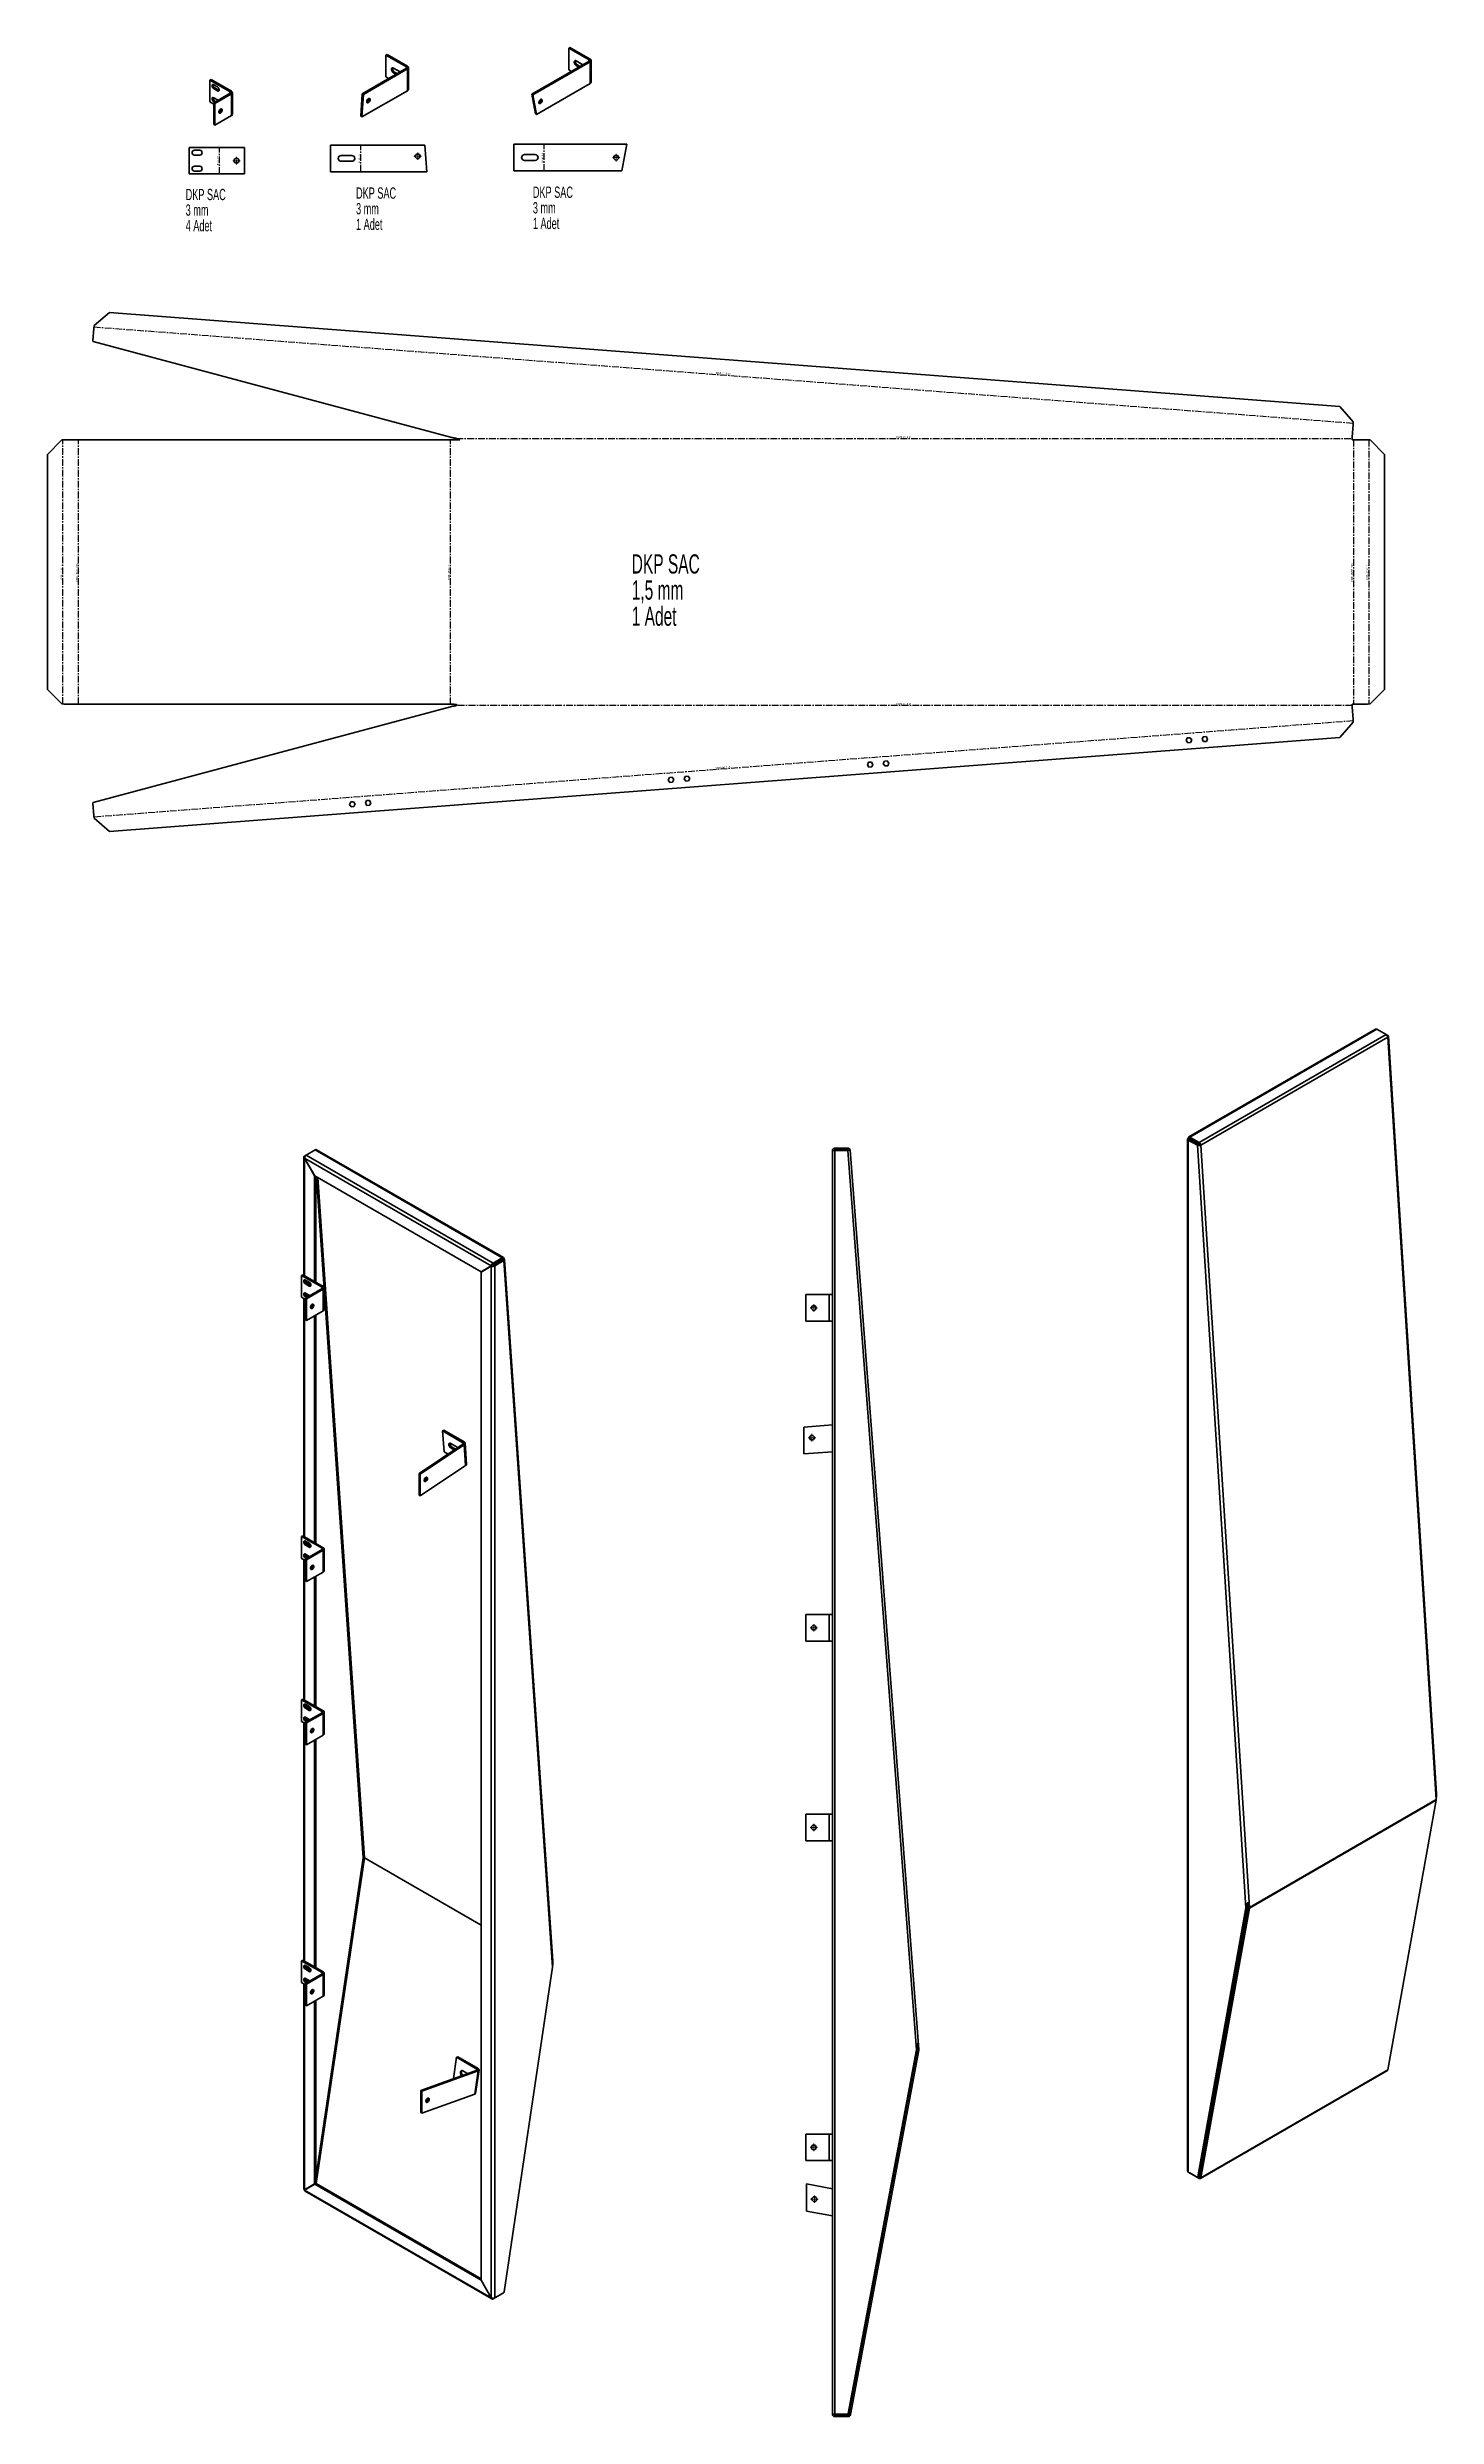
# Model space of a CAD drawing. Header units: millimetres. Extents: x -2820 to -213, y -3350 to 1095.
import ezdxf

# ---------------------------------------------------------------- set-up
doc = ezdxf.new("R2010")
doc.units = ezdxf.units.MM
doc.linetypes.add('CENTERX2', pattern=[20.32, 12.7, -2.54, 2.54, -2.54])
doc.styles.add('SLDTEXTSTYLE0', font='TXT', dxfattribs={"width": 0.605})
doc.styles.add('SLDTEXTSTYLE1', font='TXT', dxfattribs={"width": 0.572187})
doc.styles.add('SLDTEXTSTYLE2', font='TXT', dxfattribs={"width": 0.56125})

msp = doc.modelspace()

# ---------------------------------------------------------------- texts
at = {"color": 7, "linetype": 'Continuous', "lineweight": 0, "char_height": 3.5, "attachment_point": 2}
for s, insert, rotation, style in [('UP  90°  R 3', (-2236.3, 885.8), 90, 'SLDTEXTSTYLE2'), ('UP  90°  R 3', (-1892.2, 887.5), 90, 'SLDTEXTSTYLE2'), ('UP  90°  R 3', (-2501.9, 881.5), 90, 'SLDTEXTSTYLE2'), ('DOWN  90°  R 1.5', (-1551.6, 484.7), 355.6335, 'SLDTEXTSTYLE1'), ('DOWN  90°  R 1.5', (-2795.5, 109.7), 90, 'SLDTEXTSTYLE1'), ('DOWN  79.37°  R 1.5', (-2766.3, 109.7), 90, 'SLDTEXTSTYLE0'), ('DOWN  15°  R 1.5', (-2068.1, 109.7), 90, 'SLDTEXTSTYLE1'), ('DOWN  85.63°  R 1.5', (-373.3, 109.7), 90, 'SLDTEXTSTYLE0'), ('DOWN  90°  R 1.5', (-344.4, 109.7), 90, 'SLDTEXTSTYLE1'), ('DOWN  90°  R 1.5', (-1552.3, -254.6), 4.3665, 'SLDTEXTSTYLE1')]:
    msp.add_mtext(s, dxfattribs=dict(at, insert=insert, rotation=rotation, style=style))
at = {"color": 7, "linetype": 'Continuous', "lineweight": 0, "char_height": 3.5, "attachment_point": 2, "style": 'SLDTEXTSTYLE1'}
for insert in [(-1212.6, 365.4), (-1212.6, -135.3)]:
    msp.add_mtext('DOWN  90°  R 1.5', dxfattribs=dict(at, insert=insert))

# ---------------------------------------------------------------- blocks, each defined once
blk = doc.blocks.new('SW_NOTE_0')
at = {"color": 0, "linetype": 'Continuous', "lineweight": 0, "char_height": 35.98, "attachment_point": 1, "style": 'SLDTEXTSTYLE0'}
for s, insert in [('DKP SAC', (0, 46.4)), ('1,5 mm', (0, -2.6)), ('1 Adet', (0, -51.6))]:
    blk.add_mtext(s, dxfattribs=dict(at, insert=insert))
blk = doc.blocks.new('SW_NOTE_0_1')
at = {"color": 0, "linetype": 'Continuous', "lineweight": 0, "char_height": 21.17, "attachment_point": 1, "style": 'SLDTEXTSTYLE0'}
for s, insert in [('DKP SAC', (0, 27.3)), ('4 Adet', (0, -31.2)), ('3 mm', (0, -1.9))]:
    blk.add_mtext(s, dxfattribs=dict(at, insert=insert))
blk = doc.blocks.new('SW_NOTE_0_2')
at = {"color": 0, "linetype": 'Continuous', "lineweight": 0, "char_height": 21.17, "attachment_point": 1, "style": 'SLDTEXTSTYLE0'}
for s, insert in [('DKP SAC', (0, 27.3)), ('3 mm', (0, -1.9)), ('1 Adet', (0, -31.2))]:
    blk.add_mtext(s, dxfattribs=dict(at, insert=insert))
blk = doc.blocks.new('SW_NOTE_0_3')
at = {"color": 0, "linetype": 'Continuous', "lineweight": 0, "char_height": 21.17, "attachment_point": 1, "style": 'SLDTEXTSTYLE0'}
for s, insert in [('DKP SAC', (0, 27.3)), ('3 mm', (0, -1.9)), ('1 Adet', (0, -31.2))]:
    blk.add_mtext(s, dxfattribs=dict(at, insert=insert))
blk = doc.blocks.new('SW_CENTERMARKSYMBOL_0')
at = {"color": 0, "linetype": 'Continuous', "lineweight": 18}
for p, q in [((-5, 0), (-7, 0)), ((0, 0), (-2.5, 0)), ((0, 5), (0, 7)), ((0, 0), (0, 2.5)), ((0, 0), (0, -2.5)), ((0, 0), (2.5, 0)), ((5, 0), (7, 0)), ((0, -5), (0, -7))]:
    blk.add_line(p, q, dxfattribs=at)
blk = doc.blocks.new('SW_CENTERMARKSYMBOL_1')
at = {"color": 0, "linetype": 'Continuous', "lineweight": 18}
for p, q in [((-5, 0), (-7, 0)), ((0, 0), (-2.5, 0)), ((0, 5), (0, 7)), ((0, 0), (0, 2.5)), ((0, 0), (0, -2.5)), ((0, 0), (2.5, 0)), ((5, 0), (7, 0)), ((0, -5), (0, -7))]:
    blk.add_line(p, q, dxfattribs=at)
blk = doc.blocks.new('SW_CENTERMARKSYMBOL_2')
at = {"color": 0, "linetype": 'Continuous', "lineweight": 18}
for p, q in [((-5, 0), (-7, 0)), ((0, 0), (-2.5, 0)), ((0, 5), (0, 7)), ((0, 0), (0, 2.5)), ((0, 0), (0, -2.5)), ((0, 0), (2.5, 0)), ((5, 0), (7, 0)), ((0, -5), (0, -7))]:
    blk.add_line(p, q, dxfattribs=at)
blk = doc.blocks.new('SW_CENTERMARKSYMBOL_3')
at = {"color": 0, "linetype": 'Continuous', "lineweight": 18}
for p, q in [((-5, 0), (-7, 0)), ((0, 0), (-2.5, 0)), ((0, 5), (0, 7)), ((0, 0), (0, 2.5)), ((0, 0), (0, -2.5)), ((0, 0), (2.5, 0)), ((5, 0), (7, 0)), ((0, -5), (0, -7))]:
    blk.add_line(p, q, dxfattribs=at)
blk = doc.blocks.new('SW_CENTERMARKSYMBOL_4')
at = {"color": 0, "linetype": 'Continuous', "lineweight": 18}
for p, q in [((-5, 0), (-7, 0)), ((0, 0), (-2.5, 0)), ((0, 5), (0, 7)), ((0, 0), (0, 2.5)), ((0, 0), (0, -2.5)), ((0, 0), (2.5, 0)), ((5, 0), (7, 0)), ((0, -5), (0, -7))]:
    blk.add_line(p, q, dxfattribs=at)
blk = doc.blocks.new('SW_CENTERMARKSYMBOL_5')
at = {"color": 0, "linetype": 'Continuous', "lineweight": 18}
for p, q in [((-5, 0), (-7, 0)), ((0, 0), (-2.5, 0)), ((0, 5), (0, 7)), ((0, 0), (0, 2.5)), ((0, 0), (0, -2.5)), ((0, 0), (2.5, 0)), ((5, 0), (7, 0)), ((0, -5), (0, -7))]:
    blk.add_line(p, q, dxfattribs=at)
blk = doc.blocks.new('SW_CENTERMARKSYMBOL_6')
at = {"color": 0, "linetype": 'Continuous', "lineweight": 18}
for p, q in [((-5, 0), (-7, 0)), ((0, 0), (-2.5, 0)), ((0, 5), (0, 7)), ((0, 0), (0, 2.5)), ((0, 0), (0, -2.5)), ((0, 0), (2.5, 0)), ((5, 0), (7, 0)), ((0, -5), (0, -7))]:
    blk.add_line(p, q, dxfattribs=at)
blk = doc.blocks.new('SW_CENTERMARKSYMBOL_7')
at = {"color": 0, "linetype": 'Continuous', "lineweight": 18}
for p, q in [((-5, 0), (-7, 0)), ((0, 0), (-2.5, 0)), ((0, 5), (0, 7)), ((0, 0), (0, 2.5)), ((0, 0), (0, -2.5)), ((0, 0), (2.5, 0)), ((5, 0), (7, 0)), ((0, -5), (0, -7))]:
    blk.add_line(p, q, dxfattribs=at)
blk = doc.blocks.new('SW_CENTERMARKSYMBOL_8')
at = {"color": 0, "linetype": 'Continuous', "lineweight": 18}
for p, q in [((-5, 0), (-7, 0)), ((0, 0), (-2.5, 0)), ((0, 5), (0, 7)), ((0, 0), (0, 2.5)), ((0, 0), (0, -2.5)), ((0, 0), (2.5, 0)), ((5, 0), (7, 0)), ((0, -5), (0, -7))]:
    blk.add_line(p, q, dxfattribs=at)

# ---------------------------------------------------------------- linework, layer by layer
at = {"color": 7, "linetype": 'Continuous', "lineweight": 35}
for p, q in [((-2182.6, 1081.3), (-2184.7, 1080)), ((-2184.7, 1080), (-2184.7, 1039.2)), ((-2146.5, 1058), (-2184.7, 1080)), ((-2144.4, 1059.2), (-2182.6, 1081.3)), ((-1803.4, 1069), (-1910.9, 1007)), ((-1801.3, 1067.8), (-1908.8, 1005.8)), ((-1839.5, 1094.7), (-1841.6, 1093.5)), ((-1841.6, 1093.5), (-1841.6, 1052.7)), ((-1803.4, 1071.5), (-1841.6, 1093.5)), ((-1801.3, 1072.7), (-1839.5, 1094.7)), ((-1815.1, 1062.3), (-1827.5, 1069.4)), ((-1803.4, 1071.5), (-1801.3, 1072.7)), ((-1803.4, 1071.5), (-1803.4, 1069)), ((-1803.4, 1069), (-1801.3, 1067.8)), ((-1801.3, 1067.8), (-1801.3, 1027)), ((-1799.6, 1029.4), (-1799.6, 1070.3)), ((-2513, 1034.5), (-2515.1, 1033.3)), ((-2515.1, 1033.3), (-2515.1, 992.4)), ((-2476.9, 1011.2), (-2515.1, 1033.3)), ((-2474.8, 1012.4), (-2513, 1034.5)), ((-2501, 1020.6), (-2508, 1024.7)), ((-2146.5, 1055.5), (-2229.3, 1007.8)), ((-2144.4, 1054.3), (-2227.1, 1006.6)), ((-2184.7, 1039.2), (-2179.8, 1036.4)), ((-2158.2, 1048.8), (-2170.6, 1056)), ((-2168.5, 1048.2), (-2170.6, 1047)), ((-2170.6, 1047), (-2166, 1044.3)), ((-2168.5, 1048.2), (-2163.9, 1045.5)), ((-2146.5, 1058), (-2144.4, 1059.2)), ((-2146.5, 1058), (-2146.5, 1055.5)), ((-2146.5, 1055.5), (-2144.4, 1054.3)), ((-2144.4, 1054.3), (-2144.4, 1013.5)), ((-2142.7, 1015.9), (-2142.7, 1056.8)), ((-1902.2, 968.8), (-1801.3, 1027)), ((-1841.6, 1052.7), (-1836.7, 1049.8)), ((-1825.4, 1061.7), (-1827.5, 1060.5)), ((-1827.5, 1060.5), (-1822.9, 1057.8)), ((-1825.4, 1061.7), (-1820.8, 1059)), ((-2515.1, 992.4), (-2508, 988.3)), ((-2505.9, 1018.6), (-2508, 1017.3)), ((-2508, 1017.3), (-2501, 1013.2)), ((-2476.9, 1008.8), (-2508, 990.8)), ((-2501, 996.1), (-2508, 1000.2)), ((-2505.9, 994.1), (-2508, 992.8)), ((-2508, 992.8), (-2506.3, 991.8)), ((-2505.9, 989.6), (-2508, 990.8)), ((-2508, 990.8), (-2508, 950)), ((-2505.9, 1018.6), (-2498.9, 1014.5)), ((-2474.8, 1007.5), (-2505.9, 989.6)), ((-2505.9, 994.1), (-2504.2, 993)), ((-2505.9, 989.6), (-2505.9, 948.7)), ((-2498.9, 1014.5), (-2501, 1013.2)), ((-2476.9, 1011.2), (-2474.8, 1012.4)), ((-2476.9, 1011.2), (-2476.9, 1008.8)), ((-2476.9, 1008.8), (-2474.8, 1007.5)), ((-2474.8, 1007.5), (-2474.8, 966.7)), ((-2473.1, 969.2), (-2473.1, 1010)), ((-2229.3, 1007.8), (-2232, 965.4)), ((-2229.8, 964.2), (-2144.4, 1013.5)), ((-2227.1, 1006.6), (-2229.8, 964.2)), ((-2227.1, 1006.6), (-2229.3, 1007.8)), ((-1908.8, 1005.8), (-1910.9, 1007)), ((-1910.9, 1007), (-1904.3, 970)), ((-1908.8, 1005.8), (-1902.2, 968.8)), ((-2505.9, 948.7), (-2508, 950)), ((-2505.9, 948.7), (-2474.8, 966.7)), ((-2229.8, 964.2), (-2232, 965.4)), ((-1902.2, 968.8), (-1904.3, 970)), ((-2554.3, 907.2), (-2554.3, 857.2)), ((-2554.3, 907.2), (-2450.3, 907.2)), ((-2534.3, 901.7), (-2544.3, 901.7)), ((-2544.3, 892.7), (-2534.3, 892.7)), ((-2450.3, 907.2), (-2450.3, 857.2)), ((-2288.8, 911.5), (-2288.8, 861.5)), ((-2288.8, 911.5), (-2111.8, 911.5)), ((-2248.8, 892), (-2268.8, 892)), ((-2111.8, 911.5), (-2108, 861.5)), ((-1944.6, 913.2), (-1944.6, 863.2)), ((-1944.6, 913.2), (-1732.6, 913.2)), ((-1904.6, 893.7), (-1924.6, 893.7)), ((-1732.6, 913.2), (-1742, 863.2)), ((-2450.3, 857.2), (-2554.3, 857.2)), ((-2534.3, 871.7), (-2544.3, 871.7)), ((-2544.3, 862.7), (-2534.3, 862.7)), ((-2108, 861.5), (-2288.8, 861.5)), ((-2268.8, 881), (-2248.8, 881)), ((-1742, 863.2), (-1944.6, 863.2)), ((-1924.6, 882.7), (-1904.6, 882.7)), ((-2732.6, 572.7), (-2703.6, 597.6)), ((-394.1, 421.2), (-2703.6, 597.6)), ((-2733.4, 568), (-2735.2, 544.5)), ((-2734.1, 543), (-2063.5, 363.3)), ((-2732.6, 572.7), (-2733.4, 568)), ((-394.1, 421.2), (-369.2, 392.3)), ((-2820.3, 331.2), (-2793.3, 358.2)), ((-2788.6, 358.6), (-2793.3, 358.2)), ((-2063.9, 358.6), (-2788.6, 358.6)), ((-2063.1, 358.6), (-2063.9, 358.6)), ((-2063.1, 358.6), (-2063.1, 358.6)), ((-2046.2, 358.6), (-2063.1, 358.6)), ((-2061.4, 358.6), (-2046.2, 358.6)), ((-366.6, 358.6), (-371.1, 358.6)), ((-371, 363.3), (-369.1, 387.5)), ((-369.1, 387.5), (-369.2, 392.3)), ((-342.2, 358.6), (-366.6, 358.6)), ((-337.5, 358.2), (-342.2, 358.6)), ((-337.5, 358.2), (-310.5, 331.2)), ((-2820.3, 331.2), (-2820.3, -110.1)), ((-310.5, -110.1), (-310.5, 331.2)), ((-2793.3, -137.1), (-2820.3, -110.1)), ((-310.5, -110.1), (-337.5, -137.1)), ((-2793.3, -137.1), (-2788.6, -137.5)), ((-2788.6, -137.5), (-2063.9, -137.5)), ((-2734.1, -321.9), (-2063.5, -142.2)), ((-2063.9, -137.5), (-2063.1, -137.4)), ((-2063.1, -137.4), (-2063.1, -137.5)), ((-369.2, -171.1), (-394.1, -200.1)), ((-371.1, -137.4), (-366.6, -137.5)), ((-369.1, -166.4), (-371, -142.2)), ((-369.2, -171.1), (-369.1, -166.4)), ((-366.6, -137.5), (-342.2, -137.5)), ((-342.2, -137.5), (-337.5, -137.1)), ((-2703.6, -376.5), (-394.1, -200.1)), ((-680.6, -200.9), (-682.9, -205.6)), ((-682.9, -205.6), (-679.9, -210)), ((-675.4, -200.5), (-680.6, -200.9)), ((-679.9, -210), (-674.7, -209.6)), ((-672.4, -204.8), (-675.4, -200.5)), ((-674.7, -209.6), (-672.4, -204.8)), ((-650.7, -198.6), (-653, -203.3)), ((-653, -203.3), (-650, -207.7)), ((-645.5, -198.2), (-650.7, -198.6)), ((-650, -207.7), (-644.8, -207.3)), ((-642.5, -202.5), (-645.5, -198.2)), ((-644.8, -207.3), (-642.5, -202.5)), ((-1278.8, -246.5), (-1281.1, -251.2)), ((-1281.1, -251.2), (-1278.2, -255.6)), ((-1273.5, -246.2), (-1278.8, -246.5)), ((-1278.2, -255.6), (-1273, -255.3)), ((-1270.7, -250.6), (-1273.5, -246.2)), ((-1273, -255.3), (-1270.7, -250.6)), ((-1248.9, -244.3), (-1251.2, -249)), ((-1251.2, -249), (-1248.3, -253.4)), ((-1243.7, -243.9), (-1248.9, -244.3)), ((-1248.3, -253.4), (-1243, -253)), ((-1240.7, -248.2), (-1243.7, -243.9)), ((-1243, -253), (-1240.7, -248.2)), ((-1652.8, -275.1), (-1655, -279.9)), ((-1655, -279.9), (-1652.1, -284.2)), ((-1647.5, -274.7), (-1652.8, -275.1)), ((-1652.1, -284.2), (-1646.8, -283.8)), ((-1644.6, -279.1), (-1647.5, -274.7)), ((-1646.8, -283.8), (-1644.6, -279.1)), ((-1622.9, -272.9), (-1625.1, -277.7)), ((-1625.1, -277.7), (-1622.1, -281.9)), ((-1617.7, -272.4), (-1622.9, -272.9)), ((-1622.1, -281.9), (-1616.9, -281.5)), ((-1614.7, -276.7), (-1617.7, -272.4)), ((-1616.9, -281.5), (-1614.7, -276.7)), ((-2735.2, -323.4), (-2733.4, -346.9)), ((-2733.4, -346.9), (-2732.6, -351.6)), ((-2703.6, -376.5), (-2732.6, -351.6)), ((-2251, -320.8), (-2253.3, -325.5)), ((-2253.3, -325.5), (-2250.3, -329.9)), ((-2245.8, -320.4), (-2251, -320.8)), ((-2250.3, -329.9), (-2245.1, -329.5)), ((-2242.8, -324.7), (-2245.8, -320.4)), ((-2245.1, -329.5), (-2242.8, -324.7)), ((-2221.1, -318.5), (-2223.4, -323.3)), ((-2223.4, -323.3), (-2220.4, -327.6)), ((-2215.9, -318.1), (-2221.1, -318.5)), ((-2220.4, -327.6), (-2215.2, -327.2)), ((-2212.9, -322.5), (-2215.9, -318.1)), ((-2215.2, -327.2), (-2212.9, -322.5)), ((-327.2, -747.1), (-677.8, -949.5)), ((-324.8, -747.2), (-675.7, -949.8)), ((-307.6, -757.2), (-324.8, -747.2)), ((-658.5, -959.7), (-307.6, -757.2)), ((-304.5, -762.4), (-655.2, -964.9)), ((-307.6, -757.2), (-304.5, -759)), ((-305.4, -759.5), (-304.5, -759)), ((-305.3, -759.8), (-304.1, -759.2)), ((-213.4, -2192.7), (-304.5, -762.4)), ((-212.6, -2182), (-303.2, -760.5)), ((-2317.4, -973.5), (-2334.6, -983.5)), ((-1966.5, -1176.1), (-2317.4, -973.5)), ((-1964.3, -1175.8), (-2315.1, -973.3)), ((-1346.8, -974.7), (-1343.8, -974.7)), ((-1346.8, -974.7), (-1346.8, -975.1)), ((-1346.8, -975.1), (-1346.8, -3345.4)), ((-1342.3, -973.2), (-1342.3, -970.2)), ((-1342.3, -970.2), (-1317.9, -970.2)), ((-1342.3, -973.2), (-1317.9, -973.2)), ((-1318, -974.6), (-1342.3, -974.6)), ((-1342.3, -974.6), (-1342.3, -3345.8)), ((-1189.1, -2662.2), (-1318, -974.6)), ((-1317.9, -973.2), (-1317.9, -970.2)), ((-1317.7, -974.6), (-1317.3, -974.6)), ((-1313.5, -974.4), (-1184.6, -2661.5)), ((-680.1, -953.5), (-680.1, -2889.3)), ((-678.8, -951.9), (-676.7, -953.1)), ((-676.7, -954), (-678.8, -955.2)), ((-661.6, -965.1), (-678.8, -955.2)), ((-678.8, -955.2), (-678.8, -2891.3)), ((-678.5, -951.4), (-676.4, -952.7)), ((-678.5, -951.4), (-659.4, -962.5)), ((-657.7, -964), (-676.7, -953.1)), ((-659.5, -963.9), (-676.7, -954)), ((-676.4, -952.7), (-657.4, -963.6)), ((-675.7, -949.8), (-658.5, -959.7)), ((-675.7, -952.2), (-675.7, -949.8)), ((-675.7, -952.2), (-658.5, -962.2)), ((-659.5, -963.9), (-661.6, -965.1)), ((-570.5, -2395.7), (-661.6, -965.1)), ((-659.3, -964), (-661.1, -965.3)), ((-659.4, -962.5), (-657.4, -963.6)), ((-658.5, -962.2), (-658.5, -959.7)), ((-657.3, -963.9), (-655.2, -964.9)), ((-655.2, -964.9), (-564.1, -2395.1)), ((-2339, -987.3), (-2339, -1209.1)), ((-2337.7, -985.3), (-2334.6, -983.5)), ((-2336.7, -985.9), (-2337.7, -985.3)), ((-2337.7, -989.3), (-2337.5, -989.1)), ((-2337.7, -989.3), (-2318.6, -1022.4)), ((-2337.5, -989.1), (-1987.2, -1191.3)), ((-2318.4, -1022.2), (-2337.5, -989.1)), ((-2334.6, -983.5), (-1983.7, -1186)), ((-2318.6, -1022.4), (-2318.4, -1022.2)), ((-2318.4, -1022.2), (-2006.3, -1202.3)), ((-2318.6, -1220.8), (-2318.6, -1022.4)), ((-2316.5, -1222.1), (-2316.5, -1023.3)), ((-1987.2, -1191.3), (-2006.3, -1202.3)), ((-2006.1, -1202.8), (-1987, -1191.8)), ((-1985.1, -1190.1), (-2004.2, -1201.1)), ((-1987.2, -1191.3), (-1985.1, -1190.1)), ((-1987, -1191.8), (-1984.9, -1190.5)), ((-1987, -1191.8), (-1987, -3127.2)), ((-1983.7, -1186), (-1966.5, -1176.1)), ((-1983.7, -1188.4), (-1966.5, -1178.5)), ((-1983.7, -1188.4), (-1983.7, -1186)), ((-1965.5, -1180.2), (-1982.7, -1190.2)), ((-1982.7, -1190.2), (-1980.6, -1191.4)), ((-1963.4, -1181.5), (-1980.6, -1191.4)), ((-1980.6, -1191.4), (-1980.6, -3127.6)), ((-1966.5, -1178.5), (-1966.5, -1176.1)), ((-1965.5, -1179), (-1963.4, -1177.6)), ((-1965.5, -1180.2), (-1963.4, -1181.5)), ((-1965.4, -1180.1), (-1963, -1181.1)), ((-1872.3, -2506.8), (-1963.4, -1181.5)), ((-1871.6, -2495.8), (-1962.1, -1179.3)), ((-2340.9, -1208), (-2343, -1209.2)), ((-2304.8, -1231.3), (-2343, -1209.2)), ((-2343, -1209.2), (-2343, -1250)), ((-2302.7, -1230), (-2340.9, -1208)), ((-2328.9, -1221.9), (-2335.9, -1217.8)), ((-2333.8, -1223.9), (-2335.9, -1225.1)), ((-2335.9, -1225.1), (-2328.9, -1229.2)), ((-2304.8, -1233.7), (-2335.9, -1251.7)), ((-2328.9, -1246.4), (-2335.9, -1242.3)), ((-2333.8, -1223.9), (-2326.8, -1228)), ((-2302.7, -1234.9), (-2333.8, -1252.9)), ((-2333.5, -1219.2), (-2333.5, -1222.6)), ((-2331.4, -1221.4), (-2333.5, -1222.6)), ((-2333.5, -1222.6), (-2331.3, -1225.4)), ((-2333.5, -1243.7), (-2333.5, -1247.1)), ((-2331.4, -1221.4), (-2331.4, -1220.4)), ((-2328.2, -1225.4), (-2331.4, -1221.4)), ((-2328.2, -1225.4), (-2329.7, -1226.3)), ((-2329.3, -1226.5), (-2327.1, -1226.3)), ((-2326.8, -1228), (-2328.9, -1229.2)), ((-2327.1, -1225.3), (-2328.2, -1225.4)), ((-2327.1, -1226.3), (-2327.1, -1223.6)), ((-2304.8, -1231.3), (-2302.7, -1230)), ((-2304.8, -1233.7), (-2302.7, -1234.9)), ((-2302.7, -1234.9), (-2302.7, -1275.8)), ((-2301, -1273.3), (-2301, -1232.5)), ((-2006.3, -1202.3), (-2004.2, -1201.1)), ((-2006.1, -1202.8), (-2006.1, -3094.1)), ((-2343, -1250), (-2335.9, -1254.1)), ((-2339, -1252.3), (-2339, -1699)), ((-2333.8, -1248.4), (-2335.9, -1249.6)), ((-2335.9, -1249.6), (-2334.2, -1250.7)), ((-2333.8, -1252.9), (-2335.9, -1251.7)), ((-2335.9, -1251.7), (-2335.9, -1292.5)), ((-2333.8, -1248.4), (-2332.1, -1249.4)), ((-2333.8, -1252.9), (-2333.8, -1293.7)), ((-2333.8, -1293.7), (-2302.7, -1275.8)), ((-2331.4, -1245.9), (-2333.5, -1247.1)), ((-2333.5, -1247.1), (-2331.8, -1249.3)), ((-2331.4, -1245.9), (-2331.4, -1244.9)), ((-2329.7, -1248), (-2331.4, -1245.9)), ((-2318.6, -1710.8), (-2318.6, -1284.9)), ((-2316.5, -1712), (-2316.5, -1283.7)), ((-1396.8, -1245.2), (-1396.8, -1295.2)), ((-1352.8, -1245.2), (-1396.8, -1245.2)), ((-1352.8, -1245.2), (-1352.8, -1295.2)), ((-1352.8, -1245.2), (-1346.8, -1245.2)), ((-2333.8, -1293.7), (-2335.9, -1292.5)), ((-1396.8, -1295.2), (-1352.8, -1295.2)), ((-1346.8, -1295.2), (-1352.8, -1295.2)), ((-2076.3, -1499.6), (-2078.4, -1501)), ((-2040.2, -1523.1), (-2078.4, -1501)), ((-2078.4, -1501), (-2075.7, -1540.2)), ((-2038.1, -1521.7), (-2076.3, -1499.6)), ((-1346.8, -1489.7), (-1400.2, -1493.8)), ((-1400.2, -1493.8), (-1400.2, -1543.9)), ((-2040.2, -1525.7), (-2122.7, -1580.6)), ((-2038.1, -1526.9), (-2120.5, -1581.8)), ((-2075.7, -1540.2), (-2068.3, -1544.4)), ((-2049.9, -1532.1), (-2063.2, -1524.4)), ((-2060.5, -1531.7), (-2062.6, -1533.1)), ((-2062.6, -1533.1), (-2056.5, -1536.6)), ((-2060.5, -1531.7), (-2054.4, -1535.2)), ((-2040.2, -1523.1), (-2038.1, -1521.7)), ((-2040.2, -1525.7), (-2038.1, -1526.9)), ((-2038.1, -1526.9), (-2035.4, -1566.1)), ((-2033.6, -1563.2), (-2036.3, -1524.1)), ((-1400.2, -1543.9), (-1346.8, -1539.9)), ((-2120.5, -1581.8), (-2122.7, -1580.6)), ((-2122.7, -1580.6), (-2122.7, -1621.5)), ((-2120.6, -1622.8), (-2035.4, -1566.1)), ((-2120.5, -1581.8), (-2120.6, -1622.8)), ((-2120.6, -1622.8), (-2122.7, -1621.5)), ((-2340.9, -1697.9), (-2343, -1699.1)), ((-2343, -1699.1), (-2343, -1740)), ((-2304.8, -1721.2), (-2343, -1699.1)), ((-2302.7, -1720), (-2340.9, -1697.9)), ((-2328.9, -1711.8), (-2335.9, -1707.7)), ((-2333.8, -1713.8), (-2335.9, -1715.1)), ((-2335.9, -1715.1), (-2328.9, -1719.1)), ((-2304.8, -1723.6), (-2335.9, -1741.6)), ((-2328.9, -1736.3), (-2335.9, -1732.2)), ((-2333.8, -1713.8), (-2326.8, -1717.9)), ((-2302.7, -1724.9), (-2333.8, -1742.8)), ((-2333.5, -1709.1), (-2333.5, -1712.5)), ((-2331.4, -1711.3), (-2333.5, -1712.5)), ((-2333.5, -1712.5), (-2331.3, -1715.3)), ((-2331.4, -1711.3), (-2331.4, -1710.3)), ((-2328.2, -1715.3), (-2331.4, -1711.3)), ((-2328.2, -1715.3), (-2329.7, -1716.2)), ((-2329.3, -1716.4), (-2327.1, -1716.3)), ((-2326.8, -1717.9), (-2328.9, -1719.1)), ((-2327.1, -1715.2), (-2328.2, -1715.3)), ((-2327.1, -1716.3), (-2327.1, -1713.5)), ((-2304.8, -1721.2), (-2302.7, -1720)), ((-2304.8, -1723.6), (-2302.7, -1724.9)), ((-2302.7, -1724.9), (-2302.7, -1765.7)), ((-2301, -1763.2), (-2301, -1722.4)), ((-2343, -1740), (-2335.9, -1744)), ((-2339, -1742.3), (-2339, -2005)), ((-2333.8, -1738.3), (-2335.9, -1739.6)), ((-2335.9, -1739.6), (-2334.2, -1740.6)), ((-2333.8, -1742.8), (-2335.9, -1741.6)), ((-2335.9, -1741.6), (-2335.9, -1782.4)), ((-2333.8, -1738.3), (-2332.1, -1739.4)), ((-2333.8, -1742.8), (-2333.8, -1783.6)), ((-2333.8, -1783.6), (-2302.7, -1765.7)), ((-2333.5, -1733.6), (-2333.5, -1737)), ((-2331.4, -1735.7), (-2333.5, -1737)), ((-2333.5, -1737), (-2331.8, -1739.2)), ((-2331.4, -1735.7), (-2331.4, -1734.8)), ((-2329.7, -1738), (-2331.4, -1735.7)), ((-2318.6, -2016.8), (-2318.6, -1774.9)), ((-2316.5, -2018), (-2316.5, -1773.6)), ((-2333.8, -1783.6), (-2335.9, -1782.4)), ((-1396.8, -1845.2), (-1396.8, -1895.2)), ((-1352.8, -1845.2), (-1396.8, -1845.2)), ((-1352.8, -1845.2), (-1352.8, -1895.2)), ((-1352.8, -1845.2), (-1346.8, -1845.2)), ((-1396.8, -1895.2), (-1352.8, -1895.2)), ((-1346.8, -1895.2), (-1352.8, -1895.2)), ((-2340.9, -2004), (-2343, -2005.2)), ((-2304.8, -2027.2), (-2343, -2005.2)), ((-2343, -2005.2), (-2343, -2046)), ((-2302.7, -2026), (-2340.9, -2004)), ((-2328.9, -2017.8), (-2335.9, -2013.8)), ((-2333.8, -2019.9), (-2335.9, -2021.1)), ((-2335.9, -2021.1), (-2328.9, -2025.2)), ((-2304.8, -2029.7), (-2335.9, -2047.6)), ((-2328.9, -2042.3), (-2335.9, -2038.2)), ((-2333.8, -2044.4), (-2335.9, -2045.6)), ((-2333.8, -2019.9), (-2326.8, -2024)), ((-2302.7, -2030.9), (-2333.8, -2048.9)), ((-2333.8, -2044.4), (-2332.1, -2045.4)), ((-2333.5, -2015.1), (-2333.5, -2018.8)), ((-2331.4, -2017.6), (-2333.5, -2018.8)), ((-2333.5, -2018.8), (-2331.5, -2021.2)), ((-2333.5, -2039.7), (-2333.5, -2043.2)), ((-2331.4, -2042), (-2333.5, -2043.2)), ((-2333.5, -2043.2), (-2331.9, -2045.3)), ((-2331.4, -2017.6), (-2331.4, -2016.4)), ((-2328.1, -2021.6), (-2331.4, -2017.6)), ((-2331.4, -2042), (-2331.4, -2040.9)), ((-2329.7, -2044.1), (-2331.4, -2042)), ((-2328.1, -2021.6), (-2329.5, -2022.4)), ((-2329, -2022.6), (-2327, -2022.4)), ((-2326.8, -2024), (-2328.9, -2025.2)), ((-2327.1, -2021.4), (-2328.1, -2021.6)), ((-2327, -2022.4), (-2327.1, -2019.5)), ((-2304.8, -2027.2), (-2302.7, -2026)), ((-2304.8, -2029.7), (-2302.7, -2030.9)), ((-2302.7, -2030.9), (-2302.7, -2071.7)), ((-2301, -2069.3), (-2301, -2028.4)), ((-2343, -2046), (-2335.9, -2050.1)), ((-2339, -2048.3), (-2339, -2495)), ((-2335.9, -2045.6), (-2334.2, -2046.6)), ((-2333.8, -2048.9), (-2335.9, -2047.6)), ((-2335.9, -2047.6), (-2335.9, -2088.5)), ((-2333.8, -2089.7), (-2335.9, -2088.5)), ((-2333.8, -2048.9), (-2333.8, -2089.7)), ((-2333.8, -2089.7), (-2302.7, -2071.7)), ((-2318.6, -2506.7), (-2318.6, -2080.9)), ((-2316.5, -2508), (-2316.5, -2079.7)), ((-1396.8, -2220), (-1396.8, -2270)), ((-1352.8, -2220), (-1396.8, -2220)), ((-1352.8, -2220), (-1352.8, -2270)), ((-1352.8, -2220), (-1346.8, -2220)), ((-213.4, -2193.6), (-564.2, -2396.1)), ((-564.1, -2395.1), (-213.4, -2192.7)), ((-304.2, -2699.5), (-213.4, -2193.6)), ((-213.4, -2189.9), (-213.4, -2189.5)), ((-2316.5, -2902.2), (-2227.3, -2301.9)), ((-2316, -2912.7), (-2225.2, -2301.9)), ((-1396.8, -2270), (-1352.8, -2270)), ((-1346.8, -2270), (-1352.8, -2270)), ((-661.1, -2900.6), (-570.5, -2395.7)), ((-658.9, -2899.3), (-568.3, -2394.5)), ((-566.3, -2394.4), (-657.1, -2900.4)), ((-564.2, -2396.1), (-655, -2902.1)), ((-568.3, -2394.5), (-570.5, -2395.7)), ((-566.3, -2394.1), (-564.2, -2395.2)), ((-566.3, -2394.4), (-564.2, -2396.1)), ((-582.9, -2487.1), (-584.7, -2485.7)), ((-582.5, -2484.5), (-584.3, -2483.1)), ((-2340.9, -2493.9), (-2343, -2495.1)), ((-2343, -2495.1), (-2343, -2535.9)), ((-2304.8, -2517.1), (-2343, -2495.1)), ((-2302.7, -2515.9), (-2340.9, -2493.9)), ((-2328.9, -2507.8), (-2335.9, -2503.7)), ((-2333.8, -2509.8), (-2335.9, -2511)), ((-2335.9, -2511), (-2328.9, -2515.1)), ((-2304.8, -2519.6), (-2335.9, -2537.6)), ((-2328.9, -2532.3), (-2335.9, -2528.2)), ((-2333.8, -2509.8), (-2326.8, -2513.9)), ((-2302.7, -2520.8), (-2333.8, -2538.8)), ((-2333.5, -2505.1), (-2333.5, -2508.7)), ((-2331.4, -2507.4), (-2333.5, -2508.7)), ((-2333.5, -2508.7), (-2331.5, -2511.1)), ((-2333.5, -2529.6), (-2333.5, -2533.2)), ((-2331.4, -2531.9), (-2333.5, -2533.2)), ((-2333.5, -2533.2), (-2331.9, -2535.2)), ((-2331.4, -2507.4), (-2331.4, -2506.3)), ((-2328.2, -2511.4), (-2331.4, -2507.4)), ((-2331.4, -2531.9), (-2331.4, -2530.8)), ((-2329.7, -2534), (-2331.4, -2531.9)), ((-2328.2, -2511.4), (-2329.6, -2512.3)), ((-2329.1, -2512.6), (-2327.1, -2512.4)), ((-2326.8, -2513.9), (-2328.9, -2515.1)), ((-2327.1, -2511.3), (-2328.2, -2511.4)), ((-2327.1, -2512.4), (-2327.1, -2509.4)), ((-2304.8, -2517.1), (-2302.7, -2515.9)), ((-2304.8, -2519.6), (-2302.7, -2520.8)), ((-2302.7, -2520.8), (-2302.7, -2561.6)), ((-2301, -2559.2), (-2301, -2518.4)), ((-1962.9, -3116.3), (-1872.3, -2506.8)), ((-591.2, -2522), (-589.5, -2523.4)), ((-2343, -2535.9), (-2335.9, -2540)), ((-2339, -2538.2), (-2339, -2923.1)), ((-2333.8, -2534.3), (-2335.9, -2535.5)), ((-2335.9, -2535.5), (-2334.2, -2536.5)), ((-2333.8, -2538.8), (-2335.9, -2537.6)), ((-2335.9, -2537.6), (-2335.9, -2578.4)), ((-2333.8, -2534.3), (-2332.1, -2535.3)), ((-2333.8, -2538.8), (-2333.8, -2579.6)), ((-2333.8, -2579.6), (-2302.7, -2561.6)), ((-2318.6, -2913.7), (-2318.6, -2570.8)), ((-2316.5, -2912.5), (-2316.5, -2569.6)), ((-2333.8, -2579.6), (-2335.9, -2578.4)), ((-1317.2, -3344.6), (-1189.1, -2662.2)), ((-1187.6, -2662.1), (-1316, -3346)), ((-1184.7, -2662.7), (-1313.1, -3346.5)), ((-1187.6, -2661.8), (-1184.6, -2661.5)), ((-1187.6, -2662.1), (-1184.7, -2662.7)), ((-2013.8, -2700.1), (-2119.5, -2738.2)), ((-2011.7, -2701.3), (-2117.4, -2739.4)), ((-2052.1, -2676.1), (-2058, -2716)), ((-2050, -2675.3), (-2052.1, -2676.1)), ((-2013.9, -2698.1), (-2052.1, -2676.1)), ((-2011.8, -2697.4), (-2050, -2675.3)), ((-2031.6, -2706.5), (-2040.5, -2701.4)), ((-2011.7, -2701.3), (-2018.2, -2745.2)), ((-2016.6, -2743.7), (-2010, -2699.8)), ((-2013.9, -2698.1), (-2011.8, -2697.4)), ((-2013.8, -2700.1), (-2011.7, -2701.3)), ((-655.9, -2903.5), (-305.1, -2700.9)), ((-655, -2902.1), (-304.2, -2699.5)), ((-2117.4, -2739.4), (-2119.5, -2738.2)), ((-2119.5, -2738.2), (-2119.5, -2779.7)), ((-2117.4, -2739.4), (-2117.4, -2780.9)), ((-2117.4, -2780.9), (-2018.2, -2745.2)), ((-2117.4, -2780.9), (-2119.5, -2779.7)), ((-1396.8, -2820), (-1396.8, -2870)), ((-1352.8, -2820), (-1396.8, -2820)), ((-1352.8, -2820), (-1352.8, -2870)), ((-1352.8, -2820), (-1346.8, -2820)), ((-1396.8, -2870), (-1352.8, -2870)), ((-1346.8, -2870), (-1352.8, -2870)), ((-650.4, -2851.6), (-648.1, -2850.3)), ((-649.9, -2848.9), (-647.6, -2847.6)), ((-2318.6, -2913.7), (-2337.7, -2924.7)), ((-2337.7, -2924.7), (-2335.6, -2923.5)), ((-2337.5, -2925.2), (-2318.4, -2914.1)), ((-1987.2, -3127.3), (-2337.5, -2925.2)), ((-2336.7, -2927.1), (-1986.1, -3129.5)), ((-2316.5, -2912.5), (-2335.6, -2923.5)), ((-2316.5, -2912.5), (-2318.6, -2913.7)), ((-2318.4, -2914.1), (-2316.2, -2912.9)), ((-2006.3, -3094.3), (-2318.4, -2914.1)), ((-2006.1, -3092), (-2316.2, -2912.9)), ((-1395.6, -2913.7), (-1395.6, -2964.6)), ((-1346.8, -2922.9), (-1395.6, -2913.7)), ((-678.8, -2891.3), (-662.1, -2901)), ((-658.1, -2903.3), (-675.7, -2893.1)), ((-675.7, -2893.1), (-675.7, -2893.1)), ((-661.4, -2901), (-659.2, -2899.8)), ((-658.9, -2899.3), (-661.1, -2900.6)), ((-658.1, -2900.8), (-659.5, -2900)), ((-658.1, -2900.8), (-658.1, -2903.3)), ((-657.1, -2900.4), (-655, -2902.1)), ((-1395.6, -2964.6), (-1346.8, -2973.8)), ((-1241.7, -2942.6), (-1240.4, -2942.9)), ((-1249.6, -2992), (-1251, -2991.8)), ((-2006.1, -3094.1), (-2006.3, -3094.3)), ((-2006.3, -3094.3), (-1987.2, -3127.3)), ((-1987, -3127.2), (-2006.1, -3094.1)), ((-1987.2, -3127.3), (-1987, -3127.2)), ((-1966.2, -3119.2), (-1983.7, -3129.4)), ((-1983.7, -3128.1), (-1983.7, -3129.4)), ((-1980.6, -3127.6), (-1963.9, -3117.9)), ((-1346.8, -3345.4), (-1346.8, -3345.7)), ((-1346.8, -3345.7), (-1343.8, -3345.7)), ((-1342.3, -3345.8), (-1318.7, -3345.8)), ((-1342.3, -3347.2), (-1342.3, -3350.2)), ((-1317.5, -3347.2), (-1342.3, -3347.2)), ((-1317.5, -3350.2), (-1342.3, -3350.2)), ((-1317.5, -3347.2), (-1317.5, -3350.2)), ((-1316, -3346), (-1313.1, -3346.5))]:
    msp.add_line(p, q, dxfattribs=at)
at = {"color": 7, "linetype": 'CENTERX2'}
for p, q in [((-2497.3, 857.2), (-2497.3, 907.2)), ((-2231.8, 861.5), (-2231.8, 911.5)), ((-1887.6, 863.2), (-1887.6, 913.2)), ((-2733, 570.4), (-369.2, 389.9)), ((-2791, -137.3), (-2791, 358.4)), ((-2761.8, -137.5), (-2761.8, 358.6)), ((-2063.5, -137.5), (-2063.5, 358.6)), ((-2052.4, 360.9), (-371, 360.9)), ((-368.8, 358.6), (-368.8, -137.5)), ((-339.9, 358.4), (-339.9, -137.3)), ((-369.2, -168.8), (-2733, -349.3)), ((-371, -139.8), (-2052.4, -139.8))]:
    msp.add_line(p, q, dxfattribs=at)
at = {"color": 8, "linetype": 'Continuous', "lineweight": 35}
for p, q in [((-676.7, -954), (-676.7, -953.1)), ((-676.4, -952.7), (-675.7, -952.2)), ((-2337.7, -1209.8), (-2337.7, -989.3)), ((-2315.1, -1024.1), (-2227.3, -2301.9)), ((-2225.2, -2301.6), (-2312.9, -1025.4)), ((-1966.5, -1178.5), (-1965.5, -1179)), ((-1965.5, -1179), (-1965.5, -1180.2)), ((-2304.8, -1231.3), (-2304.8, -1233.7)), ((-2337.7, -1699.8), (-2337.7, -1253.1)), ((-2040.2, -1523.1), (-2040, -1525.6)), ((-2304.8, -1721.2), (-2304.8, -1723.6)), ((-2337.7, -2005.8), (-2337.7, -1743)), ((-2304.8, -2027.2), (-2304.8, -2029.7)), ((-2337.7, -2495.7), (-2337.7, -2049.1)), ((-2006.1, -2428.1), (-2225.2, -2301.6)), ((-2225.2, -2301.9), (-2006.1, -2428.4)), ((-2304.8, -2517.1), (-2304.8, -2519.6)), ((-2337.7, -2924.7), (-2337.7, -2539)), ((-2013.9, -2698.1), (-2014.2, -2700.2)), ((-655.3, -2878.9), (-653, -2877.6)), ((-652.5, -2874.9), (-654.8, -2876.2)), ((-2006.1, -3091.6), (-2316, -2912.7)), ((-657.1, -2900.2), (-658.1, -2900.8)), ((-1966.2, -3119.2), (-1966.2, -3119.2))]:
    msp.add_line(p, q, dxfattribs=at)
at = {"color": 7, "linetype": 'Continuous', "lineweight": 35, "flags": 128}
for points in [[(-1827.5, 1069.4), (-1828.1, 1069.7), (-1828.6, 1069.9), (-1829.2, 1070), (-1829.7, 1069.9), (-1830.1, 1069.8), (-1830.5, 1069.5), (-1830.8, 1069.1), (-1831.1, 1068.7), (-1831.3, 1068.1), (-1831.4, 1067.5), (-1831.4, 1066.8), (-1831.3, 1066.1), (-1831.1, 1065.4), (-1830.8, 1064.6), (-1830.5, 1063.9), (-1830.1, 1063.2), (-1829.7, 1062.5), (-1829.2, 1061.9), (-1828.6, 1061.3), (-1828.1, 1060.8), (-1827.5, 1060.5)], [(-1828.9, 1069.9), (-1829, 1069.9), (-1829.1, 1069.4), (-1829.2, 1068.7), (-1829.2, 1068.1), (-1829.1, 1067.4), (-1829, 1066.6), (-1828.7, 1065.9), (-1828.4, 1065.1), (-1828, 1064.4), (-1827.5, 1063.7), (-1827, 1063.1), (-1826.5, 1062.5), (-1825.9, 1062.1), (-1825.4, 1061.7)], [(-2508, 1024.7), (-2508.4, 1024.9), (-2508.8, 1025), (-2509.2, 1025.1), (-2509.5, 1025.1), (-2509.9, 1025.1), (-2510.2, 1025), (-2510.4, 1024.8), (-2510.7, 1024.6), (-2510.9, 1024.3), (-2511, 1024), (-2511.1, 1023.7), (-2511.2, 1023.3), (-2511.2, 1022.8), (-2511.2, 1022.4), (-2511.1, 1021.9), (-2511, 1021.4), (-2510.9, 1020.9), (-2510.7, 1020.4), (-2510.4, 1019.9), (-2510.2, 1019.5), (-2509.9, 1019), (-2509.5, 1018.6), (-2509.2, 1018.2), (-2508.8, 1017.9), (-2508.4, 1017.6), (-2508, 1017.3)], [(-2170.6, 1056), (-2171.1, 1056.2), (-2171.6, 1056.4), (-2172.1, 1056.5), (-2172.6, 1056.5), (-2173, 1056.4), (-2173.4, 1056.2), (-2173.8, 1055.9), (-2174, 1055.5), (-2174.2, 1055.1), (-2174.4, 1054.6), (-2174.5, 1054), (-2174.5, 1053.4), (-2174.4, 1052.7), (-2174.2, 1052.1), (-2174, 1051.4), (-2173.8, 1050.7), (-2173.4, 1050), (-2173, 1049.4), (-2172.6, 1048.8), (-2172.1, 1048.2), (-2171.6, 1047.7), (-2171.1, 1047.3), (-2170.6, 1047)], [(-2172.1, 1056.5), (-2172.1, 1056.3), (-2172.3, 1055.8), (-2172.3, 1055.2), (-2172.3, 1054.6), (-2172.3, 1054), (-2172.1, 1053.3), (-2171.9, 1052.6), (-2171.6, 1051.9), (-2171.3, 1051.3), (-2170.9, 1050.6), (-2170.5, 1050), (-2170, 1049.5), (-2169.5, 1049), (-2169, 1048.5), (-2168.5, 1048.2)], [(-2508, 1000.2), (-2508.4, 1000.4), (-2508.8, 1000.5), (-2509.2, 1000.6), (-2509.5, 1000.6), (-2509.9, 1000.6), (-2510.2, 1000.5), (-2510.4, 1000.3), (-2510.7, 1000.1), (-2510.9, 999.8), (-2511, 999.5), (-2511.1, 999.2), (-2511.2, 998.8), (-2511.2, 998.3), (-2511.2, 997.9), (-2511.1, 997.4), (-2511, 996.9), (-2510.9, 996.4), (-2510.7, 995.9), (-2510.4, 995.4), (-2510.2, 995), (-2509.9, 994.5), (-2509.5, 994.1), (-2509.2, 993.7), (-2508.8, 993.4), (-2508.4, 993.1), (-2508, 992.8)], [(-2501, 1013.2), (-2500.6, 1013.1), (-2500.2, 1012.9), (-2499.8, 1012.8), (-2499.5, 1012.8), (-2499.2, 1012.9), (-2498.9, 1013), (-2498.6, 1013.1), (-2498.4, 1013.3), (-2498.2, 1013.6), (-2498, 1013.9), (-2497.9, 1014.3), (-2497.8, 1014.7), (-2497.8, 1015.1), (-2497.8, 1015.5), (-2497.9, 1016), (-2498, 1016.5), (-2498.2, 1017), (-2498.4, 1017.5), (-2498.6, 1018), (-2498.9, 1018.5), (-2499.2, 1018.9), (-2499.5, 1019.3), (-2499.8, 1019.7), (-2500.2, 1020.1), (-2500.6, 1020.3), (-2501, 1020.6)], [(-2498.5, 973.4), (-2498.5, 973.9), (-2498.4, 974.4), (-2498.3, 974.9), (-2498.1, 975.4), (-2497.9, 975.9), (-2497.7, 976.3), (-2497.4, 976.8), (-2497.1, 977.3), (-2496.8, 977.7), (-2496.4, 978.1), (-2496.1, 978.4), (-2495.7, 978.7), (-2495.3, 979), (-2494.9, 979.2), (-2494.6, 979.3), (-2494.2, 979.4), (-2493.8, 979.4), (-2493.5, 979.4), (-2493.2, 979.3), (-2492.9, 979.1), (-2492.7, 978.9), (-2492.5, 978.6), (-2492.3, 978.3), (-2492.2, 977.9), (-2492.2, 977.6), (-2492.1, 977.1), (-2492.2, 976.7), (-2492.2, 976.2), (-2492.3, 975.7), (-2492.5, 975.2), (-2492.7, 974.7), (-2492.9, 974.2), (-2493.2, 973.8), (-2493.5, 973.3), (-2493.8, 972.9), (-2494.2, 972.5), (-2494.6, 972.2), (-2494.9, 971.9), (-2495.3, 971.6), (-2495.7, 971.4), (-2496.1, 971.3), (-2496.4, 971.2), (-2496.8, 971.2), (-2497.1, 971.2), (-2497.4, 971.3), (-2497.7, 971.5), (-2497.9, 971.7), (-2498.1, 972), (-2498.3, 972.3), (-2498.4, 972.6), (-2498.5, 973), (-2498.5, 973.4)], [(-2476.9, 1008.8), (-2476.6, 1009), (-2476.4, 1009.2), (-2476.2, 1009.4), (-2476.1, 1009.7), (-2476.1, 1010), (-2476.1, 1010.3), (-2476.2, 1010.5), (-2476.4, 1010.8), (-2476.6, 1011), (-2476.9, 1011.2)], [(-2220.8, 993.1), (-2220.8, 993.6), (-2220.7, 994.3), (-2220.5, 994.9), (-2220.2, 995.5), (-2219.9, 996.1), (-2219.6, 996.7), (-2219.2, 997.3), (-2218.7, 997.7), (-2218.3, 998.2), (-2217.8, 998.5), (-2217.3, 998.8), (-2216.8, 998.9), (-2216.3, 999), (-2215.9, 999), (-2215.5, 998.9), (-2215.2, 998.7), (-2214.9, 998.4), (-2214.7, 998), (-2214.5, 997.5), (-2214.5, 997), (-2214.5, 996.5), (-2214.5, 995.9), (-2214.7, 995.2), (-2214.9, 994.6), (-2215.2, 994), (-2215.5, 993.4), (-2215.9, 992.8), (-2216.3, 992.3), (-2216.8, 991.8), (-2217.3, 991.5), (-2217.8, 991.2), (-2218.3, 990.9), (-2218.7, 990.8), (-2219.2, 990.8), (-2219.6, 990.9), (-2219.9, 991), (-2220.2, 991.3), (-2220.5, 991.6), (-2220.7, 992), (-2220.8, 992.5), (-2220.8, 993.1)], [(-1897.8, 991.4), (-1897.8, 992.1), (-1897.6, 992.7), (-1897.4, 993.4), (-1897.2, 994.1), (-1896.8, 994.7), (-1896.4, 995.3), (-1895.9, 995.9), (-1895.4, 996.4), (-1894.9, 996.8), (-1894.4, 997.1), (-1893.9, 997.3), (-1893.4, 997.4), (-1892.9, 997.3), (-1892.5, 997.2), (-1892.1, 997), (-1891.8, 996.6), (-1891.6, 996.2), (-1891.5, 995.7), (-1891.5, 995.1), (-1891.5, 994.5), (-1891.6, 993.8), (-1891.8, 993.1), (-1892.1, 992.5), (-1892.5, 991.8), (-1892.9, 991.2), (-1893.4, 990.6), (-1893.9, 990.2), (-1894.4, 989.8), (-1894.9, 989.5), (-1895.4, 989.3), (-1895.9, 989.2), (-1896.4, 989.2), (-1896.8, 989.3), (-1897.2, 989.6), (-1897.4, 989.9), (-1897.6, 990.3), (-1897.8, 990.8), (-1897.8, 991.4)], [(-2335.9, -1217.8), (-2336.8, -1217.4), (-2337.7, -1217.4), (-2338.3, -1217.7), (-2338.8, -1218.3), (-2339.1, -1219.1), (-2339.1, -1220.2), (-2338.8, -1221.3), (-2338.3, -1222.5), (-2337.7, -1223.6), (-2336.8, -1224.5), (-2335.9, -1225.1)], [(-2335.9, -1242.3), (-2336.8, -1241.9), (-2337.7, -1241.9), (-2338.3, -1242.2), (-2338.8, -1242.8), (-2339.1, -1243.6), (-2339.1, -1244.7), (-2338.8, -1245.8), (-2338.3, -1247), (-2337.7, -1248.1), (-2336.8, -1249), (-2335.9, -1249.6)], [(-2328.9, -1229.2), (-2328, -1229.6), (-2327.2, -1229.6), (-2326.5, -1229.3), (-2326, -1228.7), (-2325.7, -1227.9), (-2325.7, -1226.8), (-2326, -1225.7), (-2326.5, -1224.5), (-2327.2, -1223.4), (-2328, -1222.5), (-2328.9, -1221.9)], [(-2326.8, -1228), (-2325.9, -1228.4), (-2325.8, -1228.4)], [(-2328, -1247.1), (-2328, -1247), (-2328.9, -1246.4)], [(-2326.4, -1269), (-2326.3, -1267.9), (-2325.9, -1266.7), (-2325.3, -1265.6), (-2324.5, -1264.6), (-2323.7, -1263.8), (-2322.8, -1263.3), (-2321.9, -1263.1), (-2321.1, -1263.2), (-2320.5, -1263.7), (-2320.2, -1264.4), (-2320, -1265.3), (-2320.2, -1266.5), (-2320.5, -1267.6), (-2321.1, -1268.8), (-2321.9, -1269.8), (-2322.8, -1270.6), (-2323.7, -1271.1), (-2324.5, -1271.3), (-2325.3, -1271.2), (-2325.9, -1270.7), (-2326.3, -1270), (-2326.4, -1269)], [(-2063.2, -1524.4), (-2064.2, -1524), (-2065.1, -1523.9), (-2065.8, -1524.1), (-2066.4, -1524.7), (-2066.7, -1525.5), (-2066.8, -1526.5), (-2066.6, -1527.7), (-2066.1, -1529), (-2065.4, -1530.2), (-2064.6, -1531.4), (-2063.6, -1532.3), (-2062.6, -1533.1)], [(-2113.1, -1594.1), (-2113.1, -1593), (-2112.7, -1591.8), (-2112.2, -1590.7), (-2111.5, -1589.6), (-2110.6, -1588.8), (-2109.7, -1588.2), (-2108.8, -1587.9), (-2108, -1587.9), (-2107.4, -1588.3), (-2107, -1588.9), (-2106.8, -1589.8), (-2106.8, -1590.9), (-2107.1, -1592.1), (-2107.7, -1593.2), (-2108.4, -1594.3), (-2109.3, -1595.1), (-2110.2, -1595.7), (-2111, -1596), (-2111.8, -1596), (-2112.5, -1595.6), (-2112.9, -1595), (-2113.1, -1594.1)], [(-2335.9, -1707.7), (-2336.8, -1707.3), (-2337.7, -1707.3), (-2338.3, -1707.6), (-2338.8, -1708.2), (-2339.1, -1709), (-2339.1, -1710.1), (-2338.8, -1711.2), (-2338.3, -1712.4), (-2337.7, -1713.5), (-2336.8, -1714.4), (-2335.9, -1715.1)], [(-2335.9, -1732.2), (-2336.8, -1731.8), (-2337.7, -1731.8), (-2338.3, -1732.1), (-2338.8, -1732.7), (-2339.1, -1733.5), (-2339.1, -1734.6), (-2338.8, -1735.7), (-2338.3, -1736.9), (-2337.7, -1738), (-2336.8, -1738.9), (-2335.9, -1739.6)], [(-2328.9, -1719.1), (-2328, -1719.5), (-2327.2, -1719.6), (-2326.5, -1719.3), (-2326, -1718.7), (-2325.7, -1717.8), (-2325.7, -1716.8), (-2326, -1715.6), (-2326.5, -1714.5), (-2327.2, -1713.4), (-2328, -1712.5), (-2328.9, -1711.8)], [(-2326.8, -1717.9), (-2325.9, -1718.3), (-2325.8, -1718.3)], [(-2328, -1737), (-2328, -1737), (-2328.9, -1736.3)], [(-2326.4, -1758.9), (-2326.3, -1757.8), (-2325.9, -1756.7), (-2325.3, -1755.5), (-2324.5, -1754.5), (-2323.7, -1753.7), (-2322.8, -1753.2), (-2321.9, -1753), (-2321.1, -1753.1), (-2320.5, -1753.6), (-2320.2, -1754.3), (-2320, -1755.3), (-2320.2, -1756.4), (-2320.5, -1757.5), (-2321.1, -1758.7), (-2321.9, -1759.7), (-2322.8, -1760.5), (-2323.7, -1761), (-2324.5, -1761.2), (-2325.3, -1761.1), (-2325.9, -1760.6), (-2326.3, -1759.9), (-2326.4, -1758.9)], [(-2335.9, -2013.8), (-2336.8, -2013.4), (-2337.7, -2013.3), (-2338.3, -2013.6), (-2338.8, -2014.2), (-2339.1, -2015.1), (-2339.1, -2016.1), (-2338.8, -2017.3), (-2338.3, -2018.4), (-2337.7, -2019.5), (-2336.8, -2020.4), (-2335.9, -2021.1)], [(-2335.9, -2038.2), (-2336.8, -2037.9), (-2337.7, -2037.8), (-2338.3, -2038.1), (-2338.8, -2038.7), (-2339.1, -2039.6), (-2339.1, -2040.6), (-2338.8, -2041.8), (-2338.3, -2042.9), (-2337.7, -2044), (-2336.8, -2044.9), (-2335.9, -2045.6)], [(-2328.9, -2025.2), (-2328, -2025.6), (-2327.2, -2025.6), (-2326.5, -2025.3), (-2326, -2024.7), (-2325.7, -2023.9), (-2325.7, -2022.8), (-2326, -2021.7), (-2326.5, -2020.5), (-2327.2, -2019.4), (-2328, -2018.5), (-2328.9, -2017.8)], [(-2328, -2043), (-2328, -2043), (-2328.9, -2042.3)], [(-2326.8, -2024), (-2325.9, -2024.3), (-2325.8, -2024.3)], [(-2326.4, -2065), (-2326.3, -2063.9), (-2325.9, -2062.7), (-2325.3, -2061.6), (-2324.5, -2060.6), (-2323.7, -2059.8), (-2322.8, -2059.2), (-2321.9, -2059), (-2321.1, -2059.2), (-2320.5, -2059.6), (-2320.2, -2060.4), (-2320, -2061.3), (-2320.2, -2062.4), (-2320.5, -2063.6), (-2321.1, -2064.7), (-2321.9, -2065.7), (-2322.8, -2066.5), (-2323.7, -2067), (-2324.5, -2067.3), (-2325.3, -2067.1), (-2325.9, -2066.7), (-2326.3, -2065.9), (-2326.4, -2065)], [(-2335.9, -2503.7), (-2336.8, -2503.3), (-2337.7, -2503.3), (-2338.3, -2503.6), (-2338.8, -2504.2), (-2339.1, -2505), (-2339.1, -2506.1), (-2338.8, -2507.2), (-2338.3, -2508.4), (-2337.7, -2509.4), (-2336.8, -2510.4), (-2335.9, -2511)], [(-2335.9, -2528.2), (-2336.8, -2527.8), (-2337.7, -2527.8), (-2338.3, -2528.1), (-2338.8, -2528.7), (-2339.1, -2529.5), (-2339.1, -2530.6), (-2338.8, -2531.7), (-2338.3, -2532.9), (-2337.7, -2533.9), (-2336.8, -2534.9), (-2335.9, -2535.5)], [(-2328.9, -2515.1), (-2328, -2515.5), (-2327.2, -2515.5), (-2326.5, -2515.2), (-2326, -2514.6), (-2325.7, -2513.8), (-2325.7, -2512.7), (-2326, -2511.6), (-2326.5, -2510.4), (-2327.2, -2509.3), (-2328, -2508.4), (-2328.9, -2507.8)], [(-2328, -2532.9), (-2328, -2532.9), (-2328.9, -2532.3)], [(-2326.8, -2513.9), (-2325.9, -2514.3), (-2325.8, -2514.3)], [(-2326.4, -2554.9), (-2326.3, -2553.8), (-2325.9, -2552.6), (-2325.3, -2551.5), (-2324.5, -2550.5), (-2323.7, -2549.7), (-2322.8, -2549.2), (-2321.9, -2549), (-2321.1, -2549.1), (-2320.5, -2549.5), (-2320.2, -2550.3), (-2320, -2551.2), (-2320.2, -2552.3), (-2320.5, -2553.5), (-2321.1, -2554.6), (-2321.9, -2555.7), (-2322.8, -2556.4), (-2323.7, -2557), (-2324.5, -2557.2), (-2325.3, -2557.1), (-2325.9, -2556.6), (-2326.3, -2555.9), (-2326.4, -2554.9)], [(-2040.5, -2701.4), (-2041.5, -2700.9), (-2042.5, -2700.9), (-2043.4, -2701.2), (-2044.2, -2701.8), (-2044.8, -2702.8), (-2045.1, -2703.9), (-2045.1, -2705.3), (-2044.9, -2706.7), (-2044.4, -2708), (-2043.7, -2709.3), (-2042.9, -2710.3), (-2042.6, -2710.5)], [(-2041.9, -2700.9), (-2042.1, -2701.1), (-2042.7, -2702), (-2043, -2703.2), (-2043, -2704.5), (-2042.8, -2705.9), (-2042.4, -2707.3), (-2041.7, -2708.5), (-2040.8, -2709.5), (-2040.6, -2709.7)], [(-2013.8, -2700.1), (-2013.5, -2699.9), (-2013.2, -2699.7), (-2013, -2699.5), (-2013, -2699.2), (-2013, -2698.9), (-2013.2, -2698.7), (-2013.5, -2698.4), (-2013.9, -2698.1)], [(-2011.7, -2701.3), (-2011, -2701), (-2010.4, -2700.6), (-2010.1, -2700.1), (-2010, -2699.5), (-2010.1, -2699), (-2010.5, -2698.4), (-2011, -2697.9), (-2011.8, -2697.4)], [(-2109.9, -2757.7), (-2109.6, -2756.6), (-2109.1, -2755.4), (-2108.4, -2754.4), (-2107.5, -2753.5), (-2106.6, -2752.9), (-2105.7, -2752.5), (-2104.9, -2752.5), (-2104.3, -2752.9), (-2103.8, -2753.5), (-2103.6, -2754.4), (-2103.6, -2755.5), (-2103.9, -2756.6), (-2104.4, -2757.8), (-2105.1, -2758.9), (-2106, -2759.7), (-2106.9, -2760.4), (-2107.8, -2760.7), (-2108.6, -2760.7), (-2109.2, -2760.3), (-2109.7, -2759.7), (-2109.9, -2758.8), (-2109.9, -2757.7)], [(-2316.1, -2913), (-2316.1, -2912.9), (-2316, -2912.7)], [(-662.1, -2901), (-661.9, -2901.1), (-661.7, -2901.1), (-661.6, -2901.1), (-661.4, -2901.1), (-661.3, -2901), (-661.2, -2900.9), (-661.1, -2900.7), (-661.1, -2900.6)], [(-657.1, -2900.4), (-657.2, -2900.6), (-657.2, -2900.7), (-657.3, -2900.8), (-657.5, -2900.9), (-657.6, -2900.9), (-657.8, -2900.9), (-658, -2900.9), (-658.1, -2900.8)], [(-655, -2902.1), (-655.2, -2902.6), (-655.4, -2903), (-655.7, -2903.4), (-656.1, -2903.6), (-656.6, -2903.7), (-657.1, -2903.7), (-657.6, -2903.5), (-658.1, -2903.3)]]:
    msp.add_lwpolyline(points, dxfattribs=at)
at = {"color": 7, "linetype": 'Continuous', "lineweight": 35}
for centre in [(-2125.2, 890.5), (-1752.6, 887.9), (-2465.3, 882.2), (-1381.8, -1270.2), (-1385.2, -1513.7), (-1381.8, -1870.2), (-1381.8, -2245), (-1381.8, -2845), (-1380.6, -2942.3)]:
    msp.add_circle(centre, 4.5, dxfattribs=at)
for centre, radius, start, end in [((-1803.9, 1070.3), 1.31, 290.7834, 69.2166), ((-1802.3, 1070.3), 2.63, 291.2683, 68.7317), ((-2502.6, 1024.1), 6.42, 171.1393, 239.0664), ((-2147, 1056.8), 1.31, 290.7834, 69.2166), ((-2145.3, 1056.8), 2.62, 290.7834, 69.2166), ((-1802.5, 1029.7), 2.99, 294.0681, 354.6117), ((-2502.6, 999.6), 6.42, 171.1393, 239.0664), ((-2503.6, 991.6), 5.25, 46.9208, 59.4888), ((-2497.2, 1017.3), 3.29, 239.1789, 256.6246), ((-2500.5, 978.3), 6.18, 290.0416, 9.9638), ((-2475.8, 1010), 2.63, 291.1173, 68.8827), ((-2222.8, 997.9), 6.17, 289.9919, 10.0135), ((-2145.7, 1016.3), 3.03, 294.5251, 354.1548), ((-1899.8, 996.2), 6.14, 289.7037, 10.3017), ((-2476, 969.4), 2.98, 294.0092, 354.6707), ((-2544.3, 897.2), 4.5, 90, 270), ((-2534.3, 897.2), 4.5, 270, 90), ((-2268.8, 886.5), 5.5, 90, 270), ((-2248.8, 886.5), 5.5, 270, 90), ((-1924.6, 888.2), 5.5, 90, 270), ((-1904.6, 888.2), 5.5, 270, 90), ((-2544.3, 867.2), 4.5, 90, 270), ((-2534.3, 867.2), 4.5, 270, 90), ((-2733.7, 544.4), 1.5, 175.6335, 255), ((-2733.7, -323.3), 1.5, 105, 184.3665), ((-1317.9, -974.7), 4.5, 4.3665, 90), ((-1317.9, -974.7), 1.5, 4.3665, 90), ((-2330.5, -1218.4), 6.42, 171.1216, 239.0841), ((-2330.5, -1242.9), 6.42, 171.1216, 239.0841), ((-2305.3, -1232.5), 1.31, 290.7834, 69.2166), ((-2303.6, -1232.5), 2.62, 290.7834, 69.2166), ((-2328.3, -1264.3), 6.09, 289.3298, 10.6756), ((-2304, -1273), 3.02, 294.3747, 354.3052), ((-2056.5, -1524.6), 8.12, 175.3509, 240.527), ((-2040.8, -1524.4), 1.44, 294.4358, 65.8323), ((-2039.3, -1524.3), 2.89, 294.4358, 65.8323), ((-2115.1, -1589), 6.21, 290.2539, 9.7515), ((-2036.9, -1563.2), 3.3, 298.1037, 359.183), ((-2330.5, -1708.3), 6.42, 171.1216, 239.0841), ((-2330.5, -1732.8), 6.42, 171.1216, 239.0841), ((-2305.3, -1722.4), 1.31, 290.7834, 69.2166), ((-2303.6, -1722.4), 2.62, 290.7834, 69.2166), ((-2328.3, -1754.2), 6.09, 289.3298, 10.6756), ((-2304, -1762.9), 3.02, 294.3747, 354.3052), ((-2330.5, -2014.4), 6.42, 171.1216, 239.0841), ((-2330.5, -2038.9), 6.42, 171.1216, 239.0841), ((-2305.3, -2028.4), 1.31, 290.7834, 69.2166), ((-2303.6, -2028.4), 2.62, 290.7834, 69.2166), ((-2328.3, -2060.2), 6.09, 289.3298, 10.6756), ((-2304, -2069), 3.02, 294.3747, 354.3052), ((-2330.5, -2504.3), 6.42, 171.1216, 239.0841), ((-2330.5, -2528.8), 6.42, 171.1216, 239.0841), ((-2305.3, -2518.4), 1.31, 290.7834, 69.2166), ((-2303.6, -2518.4), 2.62, 290.7834, 69.2166), ((-2328.3, -2550.2), 6.09, 289.3298, 10.6756), ((-2304, -2558.9), 3.02, 294.3747, 354.3052), ((-1189.1, -2661.9), 1.5, 349.3665, 4.3665), ((-1189.1, -2661.9), 4.5, 349.3665, 4.3665), ((-306.1, -2699.3), 1.93, 302.5819, 353.7644), ((-2111.9, -2753.6), 6.21, 290.2484, 9.7569), ((-2018.7, -2743), 2.23, 281.5917, 344.0133), ((-659.6, -2899.3), 0.642, 302.5819, 353.7644), ((-1965.2, -3116), 2.35, 302.9144, 350.9342), ((-1318.7, -3344.3), 1.5, 270, 349.3665), ((-1317.5, -3345.7), 1.5, 270, 349.3665), ((-1317.5, -3345.7), 4.5, 270, 349.3665)]:
    msp.add_arc(centre, radius, start, end, dxfattribs=at)
for centre, major_axis, ratio, start_param, end_param in [((-307.7, -760.9), (-2.18, 3.94), 0.58742, 4.013908, 5.508495), ((-307.9, -757), (4.68, -2.7), 0.000065, 5.533133, 5.682278), ((-307.7, -760.9), (4.49, 0.36), 0.542584, 5.453374, 6.875025), ((-2317.3, -977.2), (2.19, 3.93), 0.589134, 6.274011, 7.059328), ((-1318.3, -970.1), (3.43, -3.18), 0.926554, 5.497787, 5.646932), ((-1317.9, -974.7), (4.49, 0.34), 0.019119, 0, 1.421651), ((-658.6, -959.5), (2.82, 5.72), 0.577333, 3.103421, 3.252566), ((-658.4, -963.3), (4.5, 0.21), 0.520514, 4.049292, 5.470943), ((-658.6, -959.5), (0.66, 4.5), 0.262642, 2.999484, 3.148629), ((-658.4, -963.3), (1.5, 0.02), 0.4977, 4.064356, 5.486007), ((-658.4, -963.3), (-2.32, 3.86), 0.567099, 3.993377, 5.487964), ((-658.4, -963.3), (-0.82, 1.26), 0.545904, 3.975628, 5.470215), ((-1966.6, -1179.7), (2.31, 3.86), 0.56545, 5.582366, 7.076953), ((-1966.6, -1179.7), (0.81, 1.27), 0.541132, 5.597262, 7.091849), ((-1966.6, -1179.7), (1.49, 0.17), 0.585624, 5.578619, 7.00027), ((-1966.8, -1176.1), (-1.28, 4.16), 0.26604, 3.164357, 3.313502), ((-1966.6, -1179.7), (4.48, 0.38), 0.608432, 5.595995, 7.017646), ((-1966.8, -1176.1), (-3.54, 5.3), 0.577326, 3.10334, 3.252485), ((-216.6, -2191.1), (4.51, 0.02), 0.487791, 5.491716, 5.511367), ((-216.6, -2191.1), (-2.5, 3.75), 0.53665, 3.707054, 3.968853), ((-2226.2, -2302.3), (1.48, 0.33), 0.483235, 0.66993, 0.68958), ((-2226.2, -2302.3), (0.94, 1.19), 0.433087, 5.374917, 5.636716), ((-567.3, -2393.6), (-0.41, 1.47), 0.671273, 3.912073, 4.173873), ((-567.3, -2393.6), (4.47, 0.59), 0.572405, 5.403938, 5.423589), ((-567.3, -2393.6), (-1.96, 4.06), 0.61448, 3.786603, 4.048402), ((-1189.1, -2661.9), (4.49, 0.34), 0.073656, 6.263535, 6.283185)]:
    msp.add_ellipse(centre, major_axis=major_axis, ratio=ratio, start_param=start_param, end_param=end_param, dxfattribs=at)
for points, knots in [([(-2063.5, 363.3), (-2062.8, 363.1), (-2061.6, 362.9), (-2059.9, 362.6), (-2058.5, 362.4), (-2057.4, 362.2), (-2056.5, 362), (-2055.7, 361.8), (-2055, 361.6), (-2054.2, 361.5), (-2053.5, 361.3), (-2052.7, 361), (-2052.2, 360.8), (-2051.7, 360.6), (-2051.5, 360.5), (-2051.3, 360.3), (-2051.3, 360.2), (-2051.3, 360), (-2051.4, 359.9), (-2051.6, 359.8), (-2051.9, 359.7), (-2052.2, 359.6), (-2052.5, 359.5), (-2052.8, 359.4), (-2053.1, 359.3), (-2053.5, 359.3), (-2053.9, 359.2), (-2054.5, 359.1), (-2055.3, 359), (-2056.1, 358.9), (-2057.4, 358.8), (-2059.1, 358.7), (-2060.6, 358.7), (-2061.4, 358.6)], [0, 0, 0, 0, 0.088098, 0.1622529, 0.2224654, 0.2687371, 0.307408, 0.3426903, 0.3745877, 0.403105, 0.4427294, 0.4758457, 0.5025304, 0.522933, 0.5373987, 0.5444243, 0.5500246, 0.5555651, 0.5624472, 0.5714672, 0.5829863, 0.597176, 0.6141271, 0.6267801, 0.6405905, 0.6555664, 0.6717138, 0.7011265, 0.7333167, 0.7682983, 0.8060824, 0.8991847, 1, 1, 1, 1]), ([(-371.1, 358.6), (-371, 359.4), (-371, 360.8), (-371, 362.2), (-371, 362.8)], [0, 0, 0, 0, 0.570017, 1, 1, 1, 1]), ([(-371, 362.8), (-371, 362.9), (-371, 363), (-371, 363.1), (-371, 363.2), (-371, 363.3)], [0, 0, 0, 0, 0.336161, 0.669031, 1, 1, 1, 1]), ([(-2063.1, -137.5), (-2062, -137.5), (-2060.9, -137.5), (-2059.4, -137.6), (-2058.8, -137.6), (-2058.1, -137.7), (-2057.9, -137.7), (-2057.5, -137.7), (-2057.4, -137.7), (-2057.2, -137.7), (-2057.2, -137.7), (-2057.1, -137.7), (-2057, -137.7), (-2057, -137.7), (-2057, -137.8), (-2056.3, -137.8), (-2055.8, -137.9), (-2055, -137.9), (-2054.7, -138), (-2054.4, -138), (-2054.3, -138), (-2054.1, -138.1), (-2054.1, -138.1), (-2054, -138.1), (-2053.9, -138.1), (-2053.9, -138.1), (-2053.9, -138.1), (-2053.5, -138.1), (-2053.3, -138.2), (-2052.9, -138.3), (-2052.8, -138.3), (-2052.7, -138.3), (-2052.6, -138.3), (-2052.5, -138.4), (-2052.5, -138.4), (-2052.3, -138.4), (-2052.2, -138.5), (-2051.7, -138.6), (-2051.5, -138.7), (-2051.3, -138.9), (-2051.3, -139), (-2051.3, -139.1), (-2051.3, -139.2), (-2051.3, -139.2), (-2051.4, -139.2), (-2051.4, -139.3), (-2051.4, -139.3), (-2051.4, -139.3), (-2051.4, -139.3), (-2051.6, -139.5), (-2051.9, -139.6), (-2052.6, -139.9), (-2052.9, -140), (-2053.4, -140.1), (-2053.6, -140.2), (-2053.8, -140.3), (-2053.9, -140.3), (-2054.1, -140.3), (-2054.1, -140.3), (-2054.2, -140.3), (-2054.2, -140.3), (-2054.2, -140.4), (-2054.3, -140.4), (-2054.3, -140.4), (-2054.3, -140.4), (-2054.7, -140.5), (-2055.2, -140.6), (-2055.9, -140.7), (-2056.2, -140.8), (-2056.6, -140.9), (-2056.8, -140.9), (-2057, -141), (-2057, -141), (-2057.2, -141), (-2057.2, -141), (-2057.3, -141), (-2057.3, -141), (-2057.3, -141), (-2057.3, -141), (-2058.5, -141.3), (-2060.6, -141.6), (-2063.5, -142.2)], [0, 0, 0, 0, 0.125, 0.125, 0.1875, 0.1875, 0.21875, 0.21875, 0.234375, 0.234375, 0.242188, 0.242188, 0.246094, 0.246094, 0.25, 0.25, 0.3125, 0.3125, 0.34375, 0.34375, 0.359375, 0.359375, 0.367188, 0.367188, 0.371094, 0.371094, 0.375, 0.375, 0.40625, 0.40625, 0.421875, 0.421875, 0.425781, 0.425781, 0.429688, 0.429688, 0.4375, 0.4375, 0.46875, 0.46875, 0.484375, 0.484375, 0.492188, 0.492188, 0.496094, 0.496094, 0.498047, 0.498047, 0.5, 0.5, 0.5625, 0.5625, 0.59375, 0.59375, 0.609375, 0.609375, 0.617188, 0.617188, 0.621094, 0.621094, 0.623047, 0.623047, 0.624023, 0.624023, 0.625, 0.625, 0.6875, 0.6875, 0.71875, 0.71875, 0.734375, 0.734375, 0.742188, 0.742188, 0.746094, 0.746094, 0.748047, 0.748047, 0.75, 0.75, 1, 1, 1, 1]), ([(-371, -141.7), (-371, -141.4), (-371, -140.8), (-371, -139.8), (-371, -138.7), (-371, -137.9), (-371.1, -137.4)], [0, 0, 0, 0, 0.198939, 0.431913, 0.698931, 1, 1, 1, 1]), ([(-371, -142.2), (-371, -142.1), (-371, -142), (-371, -141.9), (-371, -141.8), (-371, -141.7)], [0, 0, 0, 0, 0.336238, 0.669109, 1, 1, 1, 1]), ([(-327.2, -747.1), (-326.9, -747), (-326.2, -746.7), (-325.3, -747.1), (-324.8, -747.2)], [0, 0, 0, 0, 0.4999489, 1, 1, 1, 1]), ([(-1342.3, -970.2), (-1342.9, -970.2), (-1343.5, -970.3), (-1344.5, -970.8), (-1345, -971.1), (-1345.9, -971.9), (-1346.2, -972.4), (-1346.7, -973.5), (-1346.8, -974.1), (-1346.8, -974.7)], [0, 0, 0, 0, 0.25, 0.25, 0.5, 0.5, 0.75, 0.75, 1, 1, 1, 1]), ([(-1346.8, -975.1), (-1346.8, -975), (-1346.7, -975), (-1346.2, -974.9), (-1345.9, -974.9), (-1345, -974.8), (-1344.5, -974.8), (-1343.5, -974.7), (-1342.9, -974.7), (-1342.3, -974.6)], [0, 0, 0, 0, 0.25, 0.25, 0.5, 0.5, 0.75, 0.75, 1, 1, 1, 1]), ([(-1342.3, -973.2), (-1342.5, -973.2), (-1342.7, -973.2), (-1343, -973.4), (-1343.2, -973.5), (-1343.5, -973.8), (-1343.6, -974), (-1343.7, -974.3), (-1343.8, -974.5), (-1343.8, -974.7)], [0, 0, 0, 0, 0.25, 0.25, 0.5, 0.5, 0.75, 0.75, 1, 1, 1, 1]), ([(-678.8, -951.9), (-679.2, -952.1), (-679.5, -952.3), (-680, -952.9), (-680.1, -953.2), (-680.1, -953.8), (-680, -954.1), (-679.5, -954.7), (-679.2, -955), (-678.8, -955.2)], [0, 0, 0, 0, 0.25, 0.25, 0.5, 0.5, 0.75, 0.75, 1, 1, 1, 1]), ([(-675.7, -949.8), (-676.1, -949.5), (-676.4, -949.4), (-677.2, -949.3), (-677.5, -949.3), (-678, -949.6), (-678.2, -949.9), (-678.5, -950.5), (-678.6, -951), (-678.5, -951.4)], [0, 0, 0, 0, 0.25, 0.25, 0.5, 0.5, 0.75, 0.75, 1, 1, 1, 1]), ([(-676.7, -953.1), (-676.8, -953.1), (-676.9, -953.2), (-677.1, -953.4), (-677.1, -953.4), (-677.1, -953.6), (-677.1, -953.7), (-676.9, -953.8), (-676.8, -953.9), (-676.7, -954)], [0, 0, 0, 0, 0.25, 0.25, 0.5, 0.5, 0.75, 0.75, 1, 1, 1, 1]), ([(-675.7, -952.2), (-675.8, -952.1), (-675.9, -952.1), (-676.1, -952), (-676.2, -952), (-676.3, -952.1), (-676.4, -952.2), (-676.4, -952.4), (-676.4, -952.5), (-676.4, -952.7)], [0, 0, 0, 0, 0.25, 0.25, 0.5, 0.5, 0.75, 0.75, 1, 1, 1, 1]), ([(-2337.7, -985.3), (-2338.1, -985.5), (-2338.5, -985.8), (-2338.9, -986.5), (-2339, -986.9), (-2339, -987.6), (-2338.9, -988), (-2338.5, -988.7), (-2338.1, -989), (-2337.7, -989.3)], [0, 0, 0, 0, 0.25, 0.25, 0.5, 0.5, 0.75, 0.75, 1, 1, 1, 1]), ([(-2337.5, -989.1), (-2337.5, -988.6), (-2337.4, -988.1), (-2337.2, -987), (-2337, -986.4), (-2336.4, -985.4), (-2336.1, -984.9), (-2335.4, -984.1), (-2335, -983.7), (-2334.6, -983.5)], [0, 0, 0, 0, 0.25, 0.25, 0.5, 0.5, 0.75, 0.75, 1, 1, 1, 1]), ([(-1983.7, -1186), (-1984.2, -1186.2), (-1984.6, -1186.5), (-1985.4, -1187.3), (-1985.8, -1187.8), (-1986.5, -1188.8), (-1986.7, -1189.3), (-1987.1, -1190.3), (-1987.2, -1190.9), (-1987.2, -1191.3)], [0, 0, 0, 0, 0.25, 0.25, 0.5, 0.5, 0.75, 0.75, 1, 1, 1, 1]), ([(-1987, -1191.8), (-1986.6, -1192), (-1986.1, -1192.1), (-1985, -1192.3), (-1984.4, -1192.4), (-1983.2, -1192.3), (-1982.6, -1192.2), (-1981.5, -1191.9), (-1981, -1191.7), (-1980.6, -1191.4)], [0, 0, 0, 0, 0.25, 0.25, 0.5, 0.5, 0.75, 0.75, 1, 1, 1, 1]), ([(-1983.7, -1188.4), (-1983.9, -1188.5), (-1984.1, -1188.6), (-1984.4, -1188.8), (-1984.5, -1189), (-1984.8, -1189.3), (-1984.9, -1189.5), (-1985, -1189.8), (-1985.1, -1190), (-1985.1, -1190.1)], [0, 0, 0, 0, 0.25, 0.25, 0.5, 0.5, 0.75, 0.75, 1, 1, 1, 1]), ([(-1984.9, -1190.5), (-1984.7, -1190.6), (-1984.6, -1190.6), (-1984.2, -1190.6), (-1984, -1190.6), (-1983.6, -1190.6), (-1983.4, -1190.5), (-1983, -1190.4), (-1982.9, -1190.3), (-1982.7, -1190.2)], [0, 0, 0, 0, 0.25, 0.25, 0.5, 0.5, 0.75, 0.75, 1, 1, 1, 1]), ([(-213.3, -2192.6), (-213.4, -2192.4), (-213.4, -2191.9), (-213.4, -2191.3), (-213.4, -2190.6), (-213.4, -2189.6), (-213.5, -2188.5), (-213.4, -2187), (-213.4, -2185.6), (-213.3, -2184.3), (-213.2, -2183.4), (-213.1, -2182.7), (-213, -2182.2), (-213, -2181.9), (-212.9, -2181.6), (-212.9, -2181.5), (-212.8, -2181.4), (-212.8, -2181.4), (-212.7, -2181.4), (-212.7, -2181.6), (-212.7, -2181.7), (-212.6, -2182), (-212.6, -2182.4), (-212.6, -2183), (-212.7, -2183.9), (-212.7, -2184.9), (-212.9, -2186.1), (-213, -2187.1), (-213.2, -2188.3), (-213.3, -2189.1), (-213.4, -2189.5)], [0, 0, 0, 0, 0.031499, 0.062714, 0.09365, 0.124312, 0.188349, 0.248504, 0.316011, 0.372963, 0.407476, 0.435282, 0.452832, 0.466616, 0.474903, 0.482301, 0.489734, 0.498116, 0.509572, 0.523697, 0.540791, 0.561021, 0.589862, 0.62388, 0.680345, 0.749408, 0.80633, 0.874629, 0.925775, 1, 1, 1, 1]), ([(-2225.2, -2301.6), (-2225.3, -2300.7), (-2225.3, -2299.9), (-2225.5, -2298.2), (-2225.5, -2297.4), (-2225.7, -2296.1), (-2225.7, -2295.7), (-2225.8, -2294.8), (-2225.9, -2294.4), (-2226, -2293.8), (-2226, -2293.6), (-2226.1, -2293.2), (-2226.1, -2293), (-2226.2, -2292.7), (-2226.2, -2292.6), (-2226.3, -2292.4), (-2226.3, -2292.3), (-2226.4, -2292.2), (-2226.4, -2292.1), (-2226.5, -2292.1), (-2226.6, -2292.1), (-2226.6, -2292.2), (-2226.7, -2292.3), (-2226.7, -2292.5), (-2226.7, -2292.5), (-2226.8, -2292.8), (-2226.8, -2293), (-2226.9, -2293.6), (-2226.9, -2294), (-2227.1, -2295.2), (-2227.1, -2296), (-2227.2, -2297.7), (-2227.2, -2298.5), (-2227.2, -2300.2), (-2227.3, -2301.1), (-2227.3, -2301.9)], [0, 0, 0, 0, 0.00321663, 0.00321663, 0.00643325, 0.00643325, 0.00804157, 0.00804157, 0.00964988, 0.00964988, 0.01045404, 0.01045404, 0.01125819, 0.01125819, 0.01166027, 0.01166027, 0.01206235, 0.01206235, 0.01246443, 0.01246443, 0.01286651, 0.01286651, 0.01326859, 0.01326859, 0.01367067, 0.01367067, 0.01447482, 0.01447482, 0.01608314, 0.01608314, 0.01929976, 0.01929976, 0.02251639, 0.02251639, 0.02573302, 0.02573302, 0.02573302, 0.02573302]), ([(-570.5, -2395.7), (-570.4, -2395.5), (-570.4, -2395.1), (-570.3, -2394.6), (-570.2, -2394.1), (-570.1, -2393.7), (-569.9, -2393), (-569.7, -2392.1), (-569.4, -2390.9), (-569, -2389.7), (-568.7, -2388.6), (-568.4, -2387.8), (-568.1, -2387.3), (-567.9, -2386.9), (-567.7, -2386.5), (-567.5, -2386.3), (-567.3, -2386.1), (-567.1, -2385.9), (-566.8, -2385.8), (-566.6, -2385.8), (-566.4, -2385.9), (-566.2, -2386.1), (-566, -2386.3), (-565.9, -2386.5), (-565.7, -2386.8), (-565.6, -2387.1), (-565.5, -2387.5), (-565.3, -2387.9), (-565.1, -2388.5), (-565, -2389.2), (-564.8, -2390.1), (-564.6, -2391.2), (-564.4, -2392.5), (-564.3, -2393.8), (-564.2, -2394.7), (-564.2, -2395.2)], [0, 0, 0, 0, 0.032202, 0.060742, 0.085622, 0.10684, 0.124398, 0.192226, 0.2488, 0.316972, 0.372923, 0.406523, 0.435189, 0.454973, 0.471906, 0.486113, 0.497805, 0.508007, 0.516676, 0.525113, 0.534714, 0.546469, 0.560929, 0.573996, 0.58881, 0.605428, 0.623888, 0.65118, 0.681187, 0.713946, 0.749484, 0.810072, 0.874655, 0.936756, 1, 1, 1, 1]), ([(-568.3, -2394.5), (-568.3, -2393.9), (-568.3, -2393), (-568.3, -2391.5), (-568.2, -2390.1), (-568.2, -2388.8), (-568.1, -2387.8), (-568.1, -2387.3), (-568.1, -2387.2)], [0, 0, 0, 0, 0.228796, 0.400432, 0.603932, 0.798146, 0.969605, 1, 1, 1, 1]), ([(-567.1, -2385.9), (-567, -2386.2), (-566.9, -2386.8), (-566.8, -2387.7), (-566.7, -2389.3), (-566.5, -2391.4), (-566.3, -2393.2), (-566.3, -2394.1)], [0, 0, 0, 0, 0.103119, 0.217195, 0.34662, 0.672568, 1, 1, 1, 1]), ([(-1872.3, -2506.8), (-1872.2, -2506.3), (-1872.1, -2505.4), (-1871.9, -2503.9), (-1871.8, -2502.5), (-1871.7, -2501.2), (-1871.6, -2500), (-1871.6, -2499.1), (-1871.6, -2498.2), (-1871.6, -2497.6), (-1871.6, -2497.1), (-1871.6, -2496.5), (-1871.6, -2496.1), (-1871.6, -2495.8)], [0, 0, 0, 0, 0.1575103, 0.2660801, 0.4111659, 0.5321767, 0.6323047, 0.7207951, 0.7976894, 0.8467848, 0.8911685, 0.9308847, 1, 1, 1, 1]), ([(-1189.1, -2662.2), (-1189, -2661.9), (-1188.9, -2661.4), (-1188.8, -2660.7), (-1188.7, -2660.1), (-1188.6, -2659.5), (-1188.4, -2658.6), (-1188.2, -2657.4), (-1187.9, -2655.8), (-1187.6, -2654.3), (-1187.3, -2653), (-1187.1, -2652.1), (-1186.9, -2651.4), (-1186.8, -2650.9), (-1186.6, -2650.5), (-1186.5, -2650.2), (-1186.4, -2650), (-1186.3, -2649.8), (-1186.2, -2649.8), (-1186.1, -2649.8), (-1185.9, -2649.9), (-1185.8, -2650.2), (-1185.8, -2650.5), (-1185.7, -2650.8), (-1185.6, -2651.1), (-1185.6, -2651.5), (-1185.5, -2652.1), (-1185.4, -2652.7), (-1185.3, -2653.4), (-1185.2, -2654.3), (-1185.1, -2655.3), (-1185, -2656.7), (-1184.9, -2658.3), (-1184.8, -2659.9), (-1184.7, -2661), (-1184.6, -2661.5)], [0, 0, 0, 0, 0.032202, 0.060742, 0.085622, 0.10684, 0.124398, 0.192226, 0.2488, 0.316972, 0.372923, 0.406523, 0.435189, 0.454973, 0.471906, 0.486113, 0.497805, 0.508007, 0.516676, 0.525113, 0.534714, 0.546469, 0.560929, 0.573996, 0.58881, 0.605428, 0.623888, 0.65118, 0.681187, 0.713946, 0.749484, 0.810072, 0.874655, 0.936756, 1, 1, 1, 1]), ([(-1188, -2656.6), (-1188, -2657.2), (-1187.8, -2659), (-1187.7, -2660.7), (-1187.6, -2661.8)], [0, 0, 0, 0, 0.383442, 1, 1, 1, 1]), ([(-2337.7, -2924.7), (-2338.1, -2924.5), (-2338.5, -2924.3), (-2338.9, -2923.7), (-2339, -2923.4), (-2339, -2923.1)], [0, 0, 0, 0, 0.5, 0.5, 1, 1, 1, 1]), ([(-2336.7, -2927.1), (-2336.7, -2927.1), (-2337, -2927.1), (-2337.4, -2926.4), (-2337.4, -2925.6), (-2337.5, -2925.2)], [0, 0, 0, 0, 0.000102, 0.500051, 1, 1, 1, 1]), ([(-678.8, -2891.3), (-679.2, -2891.1), (-679.5, -2890.8), (-680, -2890.1), (-680.1, -2889.7), (-680.1, -2889.3)], [0, 0, 0, 0, 0.5, 0.5, 1, 1, 1, 1]), ([(-1987.2, -3127.3), (-1987.2, -3127.8), (-1987.1, -3128.3), (-1986.7, -3129), (-1986.5, -3129.3), (-1985.8, -3129.7), (-1985.4, -3129.8), (-1984.6, -3129.7), (-1984.2, -3129.6), (-1983.7, -3129.4)], [0, 0, 0, 0, 0.25, 0.25, 0.5, 0.5, 0.75, 0.75, 1, 1, 1, 1]), ([(-1980.6, -3127.6), (-1981, -3127.8), (-1981.5, -3127.9), (-1982.6, -3128.1), (-1983.2, -3128.2), (-1984.4, -3128.1), (-1985, -3128), (-1986.1, -3127.7), (-1986.6, -3127.5), (-1987, -3127.2)], [0, 0, 0, 0, 0.25, 0.25, 0.5, 0.5, 0.75, 0.75, 1, 1, 1, 1]), ([(-1342.3, -3345.8), (-1342.9, -3345.8), (-1343.5, -3345.7), (-1344.5, -3345.6), (-1345, -3345.6), (-1345.9, -3345.5), (-1346.2, -3345.5), (-1346.7, -3345.4), (-1346.8, -3345.4), (-1346.8, -3345.4)], [0, 0, 0, 0, 0.25, 0.25, 0.5, 0.5, 0.75, 0.75, 1, 1, 1, 1]), ([(-1346.8, -3345.7), (-1346.8, -3346.3), (-1346.7, -3346.9), (-1346.2, -3348), (-1345.9, -3348.5), (-1345, -3349.3), (-1344.5, -3349.6), (-1343.5, -3350.1), (-1342.9, -3350.2), (-1342.3, -3350.2)], [0, 0, 0, 0, 0.25, 0.25, 0.5, 0.5, 0.75, 0.75, 1, 1, 1, 1]), ([(-1343.8, -3345.7), (-1343.8, -3345.9), (-1343.7, -3346.1), (-1343.6, -3346.5), (-1343.5, -3346.6), (-1343.2, -3346.9), (-1343, -3347), (-1342.7, -3347.2), (-1342.5, -3347.2), (-1342.3, -3347.2)], [0, 0, 0, 0, 0.25, 0.25, 0.5, 0.5, 0.75, 0.75, 1, 1, 1, 1])]:
    msp.add_open_spline(points, degree=3, knots=knots, dxfattribs=at)

# ---------------------------------------------------------------- block references
at = {"color": 7, "linetype": 'Continuous', "lineweight": 0}
for name, p in [('SW_CENTERMARKSYMBOL_0', (-2465.3, 882.2)), ('SW_CENTERMARKSYMBOL_1', (-2125.2, 890.5)), ('SW_CENTERMARKSYMBOL_2', (-1752.6, 887.9)), ('SW_NOTE_0_1', (-2560.7, 802)), ('SW_NOTE_0_2', (-2240.9, 804.7)), ('SW_NOTE_0_3', (-1909, 806.3)), ('SW_NOTE_0', (-1723.5, 97.2)), ('SW_CENTERMARKSYMBOL_7', (-1381.8, -1270.2)), ('SW_CENTERMARKSYMBOL_3', (-1385.2, -1513.7)), ('SW_CENTERMARKSYMBOL_6', (-1381.8, -1870.2)), ('SW_CENTERMARKSYMBOL_4', (-1381.8, -2245)), ('SW_CENTERMARKSYMBOL_8', (-1381.8, -2845)), ('SW_CENTERMARKSYMBOL_5', (-1380.6, -2942.3))]:
    msp.add_blockref(name, p, dxfattribs=at)

msp.set_redraw_order([(e.dxf.handle, doc.entitydb.next_handle()) for e in msp.query("TEXT MTEXT ATTDEF DIMENSION ARC_DIMENSION")])  # texts and dimensions are drawn at this point

doc.saveas('drawing.dxf')
